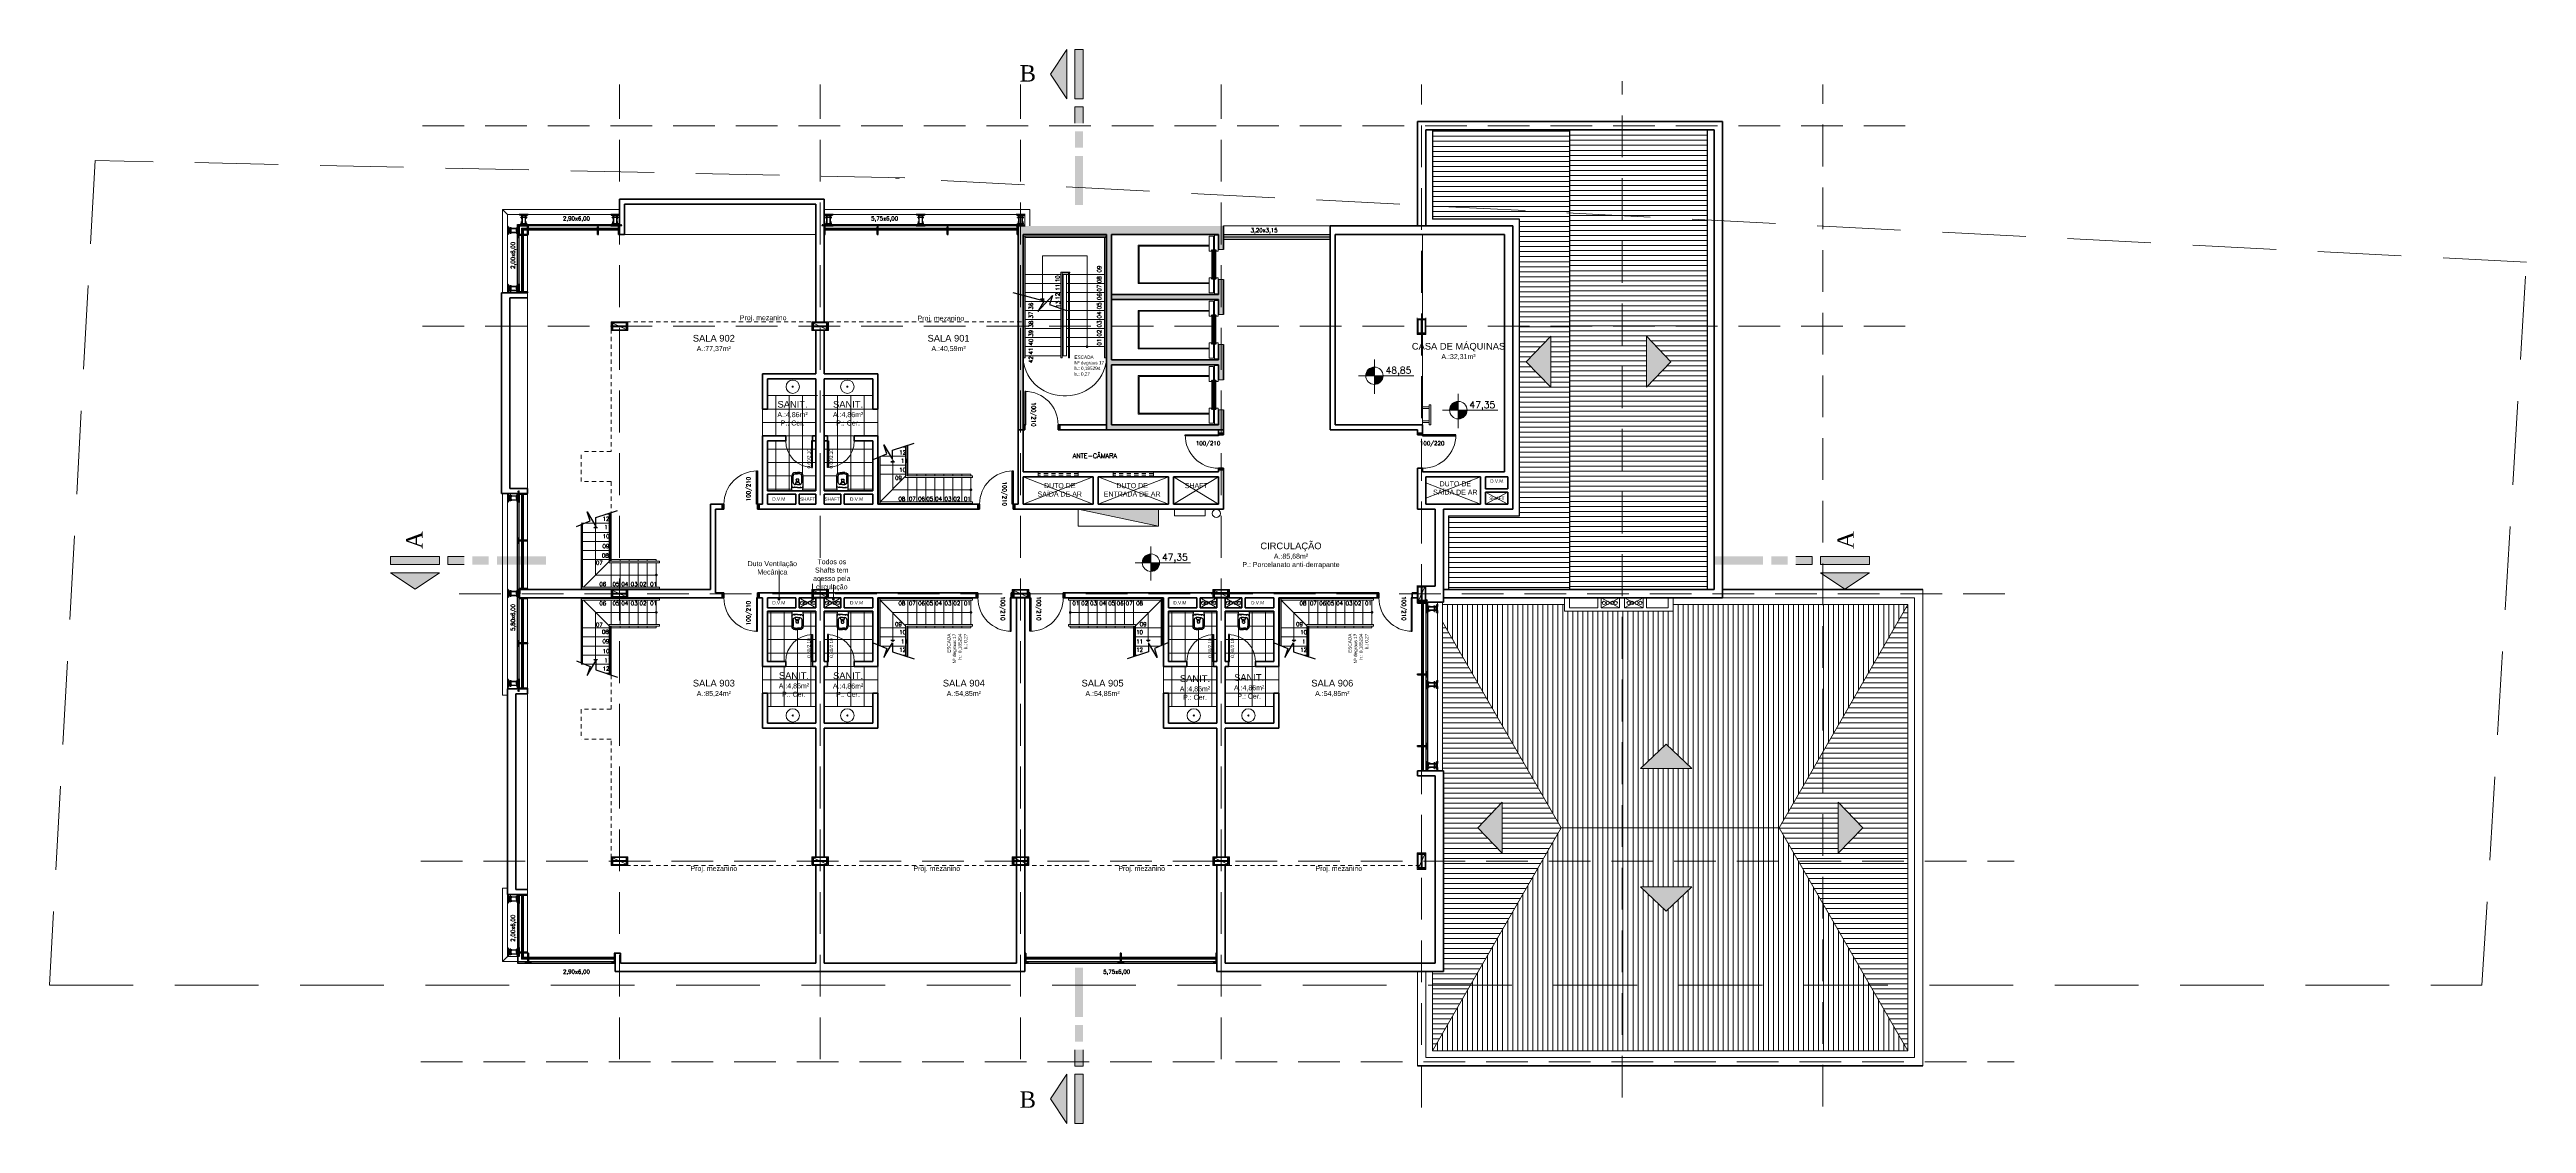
# Model space of a CAD drawing. Header units: millimetres. Extents: x 705 to 840, y 133 to 501.
# Drawn here: x 712.1 to 786.2, y 328 to 360.2 of the extents above; entities that cross this region are included whole.
import ezdxf

# ---------------------------------------------------------------- set-up
doc = ezdxf.new("R2010")
doc.units = ezdxf.units.MM
doc.header["$LTSCALE"] = 10
for name, pattern in [('DASHDOT', [25.4, 12.7, -6.35, 0, -6.35]), ('DASHED2', [0.375, 0.25, -0.125]), ('HIDDEN2', [0.1875, 0.125, -0.0625])]:
    doc.linetypes.add(name, pattern=pattern)
doc.layers.get('0').update_dxf_attribs({"color": 90})
doc.layers.add('ACCESORIO', color=90, linetype='Continuous')
doc.layers.add('VIDRO', color=140, linetype='Continuous')
for name, color, linetype, lineweight in [('CINZA', 252, 'Continuous', 13), ('cinza 03', 252, 'Continuous', 13), ('COTA', 90, 'Continuous', 9), ('DIMS', 90, 'Continuous', 9), ('HACHT', 90, 'Continuous', 9), ('HID', 16, 'Continuous', 20), ('LIFTELE', 16, 'Continuous', 20), ('linha estutura', 252, 'Continuous', 13), ('PAREDES', 50, 'Continuous', 50), ('PAREDES 2', 50, 'Continuous', 50), ('Pilares', 16, 'Continuous', 20), ('pn 02', 16, 'Continuous', 20), ('pn 04', 130, 'Continuous', 40), ('PN-01', 90, 'Continuous', 13), ('PN-03', 180, 'Continuous', 30), ('PN02', 16, 'Continuous', 20), ('recuos', 16, 'Continuous', 20), ('texto', 16, 'Continuous', 20), ('WALLS', 90, 'Continuous', 15)]:
    doc.layers.add(name, color=color, linetype=linetype, lineweight=lineweight)
doc.styles.get("Standard").update_dxf_attribs({"font": 'simplex.shx'})
pattern_1 = [(0, (736.9159, 340.51195), (0, 0.4), []), (90, (736.9159, 340.51195), (-0.4, 2e-17), [])]
pattern_2 = [(0, (748.9159, 340.51195), (0, 0.4), []), (90, (748.9159, 340.51195), (-0.4, 2e-17), [])]
pattern_3 = [(0, (759.06589, 189.11928), (0, 0.15), [])]

# ---------------------------------------------------------------- blocks, each defined once
blk = doc.blocks.new('LIFTPLAN')
at = {"layer": 'LIFTELE', "color": 7, "linetype": 'Continuous'}
for p, q in [((-575, 0), (-575, 2125)), ((-575, 2125), (575, 2125)), ((-550, 0), (-550, 2100)), ((-550, 2100), (550, 2100)), ((550, 0), (550, 2100)), ((575, 0), (575, 2125)), ((-850, 0), (-400, 0)), ((-850, -130), (-850, 0)), ((-400, 0), (-400, -69)), ((400, 0), (850, 0)), ((400, -69), (400, 0)), ((850, 0), (850, -130)), ((-875, -180), (-900, -180)), ((875, -160), (-875, -160)), ((-875, -160), (-875, -269)), ((-875, -269), (-400, -269)), ((850, -130), (-850, -130)), ((-2, -75), (-439, -75)), ((-439, -75), (-439, -100)), ((-439, -100), (-2, -100)), ((-439, -170), (-2, -170)), ((-439, -200), (-439, -170)), ((-2, -200), (-439, -200)), ((-400, -69), (-432, -69)), ((-400, -206), (-432, -206)), ((-400, -269), (-400, -206)), ((-2, -100), (-2, -75)), ((-2, -170), (-2, -200)), ((2, -75), (439, -75)), ((2, -100), (2, -75)), ((439, -100), (2, -100)), ((439, -170), (2, -170)), ((2, -170), (2, -200)), ((2, -200), (439, -200)), ((432, -69), (400, -69)), ((400, -206), (400, -269)), ((432, -206), (400, -206)), ((400, -269), (875, -269)), ((439, -75), (439, -100)), ((439, -200), (439, -170)), ((875, -269), (875, -160)), ((900, -180), (875, -180))]:
    blk.add_line(p, q, dxfattribs=at)
blk = doc.blocks.new('VASO')
at = {"layer": 'PN-03', "color": 0}
for p, q in [((-0.513, -0.061), (-0.513, 0.098)), ((-0.508, 0.103), (-0.363, 0.109)), ((-0.413, -0.061), (-0.413, 0.059)), ((-0.363, 0.109), (-0.063, 0.109)), ((-0.323, -0.061), (-0.323, 0.009)), ((-0.299, 0.004), (-0.299, 0.011)), ((-0.255, -0.024), (-0.299, 0.004)), ((-0.263, 0.069), (-0.063, 0.069)), ((-0.003, 0.009), (-0.003, -0.061)), ((0.037, 0.009), (0.037, -0.061)), ((-0.513, -0.061), (-0.513, -0.219)), ((-0.508, -0.224), (-0.363, -0.231)), ((-0.413, -0.061), (-0.413, -0.181)), ((-0.363, -0.231), (-0.063, -0.231)), ((-0.323, -0.061), (-0.323, -0.131)), ((-0.255, -0.097), (-0.299, -0.125)), ((-0.299, -0.125), (-0.299, -0.132)), ((-0.263, -0.191), (-0.063, -0.191)), ((-0.253, -0.061), (-0.253, -0.031)), ((-0.238, -0.042), (-0.253, -0.041)), ((-0.253, -0.061), (-0.253, -0.09)), ((-0.238, -0.079), (-0.253, -0.08)), ((-0.183, -0.026), (-0.248, -0.026)), ((-0.183, -0.095), (-0.248, -0.095)), ((-0.003, -0.131), (-0.003, -0.061)), ((0.037, -0.131), (0.037, -0.061))]:
    blk.add_line(p, q, dxfattribs=at)
for points in [[(-0.402, 0.03, 0.139889), (-0.404, 0.03, 0.107118), (-0.405, 0.028, 0.079812), (-0.406, 0.026, 0.067459), (-0.406, 0.024, 0.067459), (-0.406, 0.021, 0.079812), (-0.405, 0.019, 0.107118), (-0.404, 0.018, 0.139889), (-0.402, 0.017, 0.139889), (-0.4, 0.018, 0.107118), (-0.399, 0.019, 0.079812), (-0.398, 0.021, 0.067459), (-0.398, 0.024, 0.067459), (-0.398, 0.026, 0.079812), (-0.399, 0.028, 0.107118), (-0.4, 0.03, 0.139889)], [(-0.402, -0.151, -0.139889), (-0.404, -0.151, -0.107118), (-0.405, -0.149, -0.079812), (-0.406, -0.147, -0.067459), (-0.406, -0.145, -0.067459), (-0.406, -0.142, -0.079812), (-0.405, -0.14, -0.107118), (-0.404, -0.139, -0.139889), (-0.402, -0.138, -0.139889), (-0.4, -0.139, -0.107118), (-0.399, -0.14, -0.079812), (-0.398, -0.142, -0.067459), (-0.398, -0.145, -0.067459), (-0.398, -0.147, -0.079812), (-0.399, -0.149, -0.107118), (-0.4, -0.151, -0.139889)]]:
    blk.add_lwpolyline(points, format="xyb", close=True, dxfattribs=at)
for centre, radius, start, end in [((-0.508, 0.098), 0.005, 92.52689, 180), ((-0.363, 0.059), 0.05, 90, 180), ((-0.263, 0.009), 0.06, 90, 180), ((-0.063, 0.009), 0.1, 0, 90), ((-0.063, 0.009), 0.06, 0, 90), ((-0.508, -0.219), 0.005, 180, 267.47311), ((-0.363, -0.181), 0.05, 180, 270), ((-0.263, -0.131), 0.06, 180, 270), ((-0.248, -0.031), 0.005, 90, 180), ((-0.248, -0.09), 0.005, 180, 270), ((-0.239, -0.049), 0.0067, 14.1141, 81.87895), ((-0.239, -0.072), 0.0067, 278.12105, 345.8859), ((-0.284, -0.065), 0.055, 4.68496, 19.1599), ((-0.284, -0.056), 0.055, 340.8401, 355.31504), ((-0.185, 0.009), 0.0347, 272.82366, 292.69005), ((-0.185, -0.13), 0.0347, 67.30995, 87.17634), ((-0.169, -0.028), 0.005, 13.94246, 112.69005), ((-0.169, -0.093), 0.005, 247.30995, 346.05754), ((-0.275, -0.062), 0.116, 0.91585, 18.02033), ((-0.275, -0.059), 0.116, 341.97967, 359.08415), ((-0.063, -0.131), 0.06, 270, 0), ((-0.063, -0.131), 0.1, 270, 0)]:
    blk.add_arc(centre, radius, start, end, dxfattribs=at)
blk = doc.blocks.new('BLO253')
blk.add_lwpolyline([(39.6, 2, -0.4142136), (40.6, 1, 0.4142136), (41.6, 0), (91.5, 0, 0.4142136), (92.5, 1), (92.5, 4, 0.4142136), (91.5, 5), (49.6, 5, -0.4142136), (44.6, 10), (44.6, 89, 0.4142136), (43.6, 90), (41.6, 90, 0.4142136), (40.6, 89), (40.6, 6.5, -0.4142136), (39.1, 5), (-39.1, 5, -0.4142136), (-40.6, 6.5), (-40.6, 89, 0.4142136), (-41.6, 90), (-43.6, 90, 0.4142136), (-44.6, 89), (-44.6, 10, -0.4142136), (-49.6, 5), (-91.5, 5, 0.4142136), (-92.5, 4), (-92.5, 1, 0.4142136), (-91.5, 0), (-41.6, 0, 0.4142136), (-40.6, 1, -0.4142136), (-39.6, 2)], format="xyb", close=True)
blk = doc.blocks.new('CAB-BUL')
for p, q in [((-6, 11), (6, 11)), ((-4, 2), (-4, 9)), ((-4, 1), (-4, 2)), ((4, 2), (4, 9)), ((4, 1), (4, 2))]:
    blk.add_line(p, q)
blk.add_lwpolyline([(-9, 1), (9, 1), (9, 0), (-9, 0)], close=True)
blk.add_lwpolyline([(8, 9, 0.888889), (4, 9, 0.50025), (-4, 9, 0.88987), (-8, 9), (-8, 2), (8, 2)], format="xyb", close=True)
blk = doc.blocks.new('TUERCA')
for p, q in [((-7, -2), (7, -2)), ((7, -10), (-7, -10)), ((-5, -11), (3, -10)), ((-5, -12), (4, -11)), ((-5, -13), (4, -12)), ((-5, -14), (4, -13)), ((-5, -16), (4, -14)), ((-4, -8), (-4, -3)), ((-3, -16), (4, -16)), ((4, -3), (4, -8))]:
    blk.add_line(p, q)
blk.add_lwpolyline([(-9, 0), (9, 0), (9, -2), (-9, -2)], close=True)
blk.add_lwpolyline([(-4, -8, -0.666895), (-9, -8), (-9, -3, -0.666895), (-4, -3, -0.349005), (4, -3, -0.666667), (9, -3), (9, -8, -0.666667), (4, -8, -0.349005)], format="xyb", close=True)
blk.add_lwpolyline([(-4, -10), (-3, -10), (-5, -11), (-3, -11), (-5, -12), (-3, -12), (-5, -13), (-3, -14), (-5, -14), (-3, -15), (-5, -16), (-3, -16), (3, -16), (4, -16), (3, -15), (4, -14), (3, -14), (4, -13), (3, -13), (4, -12), (3, -11), (4, -11), (3, -10), (4, -10)])
blk = doc.blocks.new('fixação madeira')
at = {"layer": 'ACCESORIO'}
for p, q in [((-0.052, -0.063), (-0.05, -0.076)), ((-0.052, -0.251), (-0.05, -0.264)), ((-0.05, -0.063), (-0.048, -0.076)), ((-0.05, -0.251), (-0.048, -0.264)), ((-0.048, -0.063), (-0.047, -0.076)), ((-0.048, -0.251), (-0.047, -0.264)), ((-0.047, -0.063), (-0.045, -0.076)), ((-0.047, -0.251), (-0.045, -0.264)), ((-0.045, -0.063), (-0.043, -0.076)), ((-0.045, -0.251), (-0.043, -0.264)), ((-0.043, -0.063), (-0.041, -0.076)), ((-0.043, -0.251), (-0.041, -0.264)), ((-0.041, -0.063), (-0.039, -0.076)), ((-0.041, -0.251), (-0.039, -0.264)), ((-0.039, -0.063), (-0.038, -0.076)), ((-0.039, -0.251), (-0.038, -0.264)), ((-0.038, -0.063), (-0.036, -0.076)), ((-0.038, -0.251), (-0.036, -0.264)), ((-0.036, -0.063), (-0.034, -0.076)), ((-0.036, -0.251), (-0.034, -0.264)), ((-0.034, -0.063), (-0.032, -0.076)), ((-0.034, -0.251), (-0.032, -0.264)), ((-0.032, -0.063), (-0.03, -0.076)), ((-0.032, -0.251), (-0.03, -0.264)), ((-0.03, -0.063), (-0.029, -0.076)), ((-0.03, -0.251), (-0.029, -0.264)), ((-0.029, -0.063), (-0.027, -0.076)), ((-0.029, -0.251), (-0.027, -0.264)), ((-0.027, -0.063), (-0.025, -0.076)), ((-0.027, -0.251), (-0.025, -0.264)), ((-0.025, -0.063), (-0.023, -0.076)), ((-0.025, -0.251), (-0.023, -0.264)), ((-0.023, -0.063), (-0.021, -0.076)), ((-0.023, -0.251), (-0.021, -0.264)), ((-0.021, -0.063), (-0.02, -0.076)), ((-0.021, -0.251), (-0.02, -0.264)), ((-0.02, -0.063), (-0.018, -0.076)), ((-0.02, -0.251), (-0.018, -0.264)), ((-0.018, -0.063), (-0.016, -0.076)), ((-0.018, -0.251), (-0.016, -0.264)), ((-0.016, -0.063), (-0.014, -0.076)), ((-0.016, -0.251), (-0.014, -0.264)), ((-0.014, -0.063), (-0.012, -0.076)), ((-0.014, -0.251), (-0.012, -0.264)), ((-0.012, -0.076), (-0.012, -0.063)), ((-0.012, -0.264), (-0.012, -0.251))]:
    blk.add_line(p, q, dxfattribs=at)
for points in [[(-0.06, -0.034), (0.057, -0.034), (0.057, -0.308), (-0.06, -0.308)], [(-0.052, -0.042), (0.049, -0.042), (0.049, -0.3), (-0.052, -0.3)]]:
    blk.add_lwpolyline(points, close=True, dxfattribs=at)
for points in [[(0.049, -0.063), (-0.014, -0.063), (-0.015, -0.066), (-0.016, -0.063), (-0.017, -0.066), (-0.018, -0.063), (-0.018, -0.066), (-0.02, -0.063), (-0.02, -0.066), (-0.021, -0.063), (-0.022, -0.066), (-0.023, -0.063), (-0.024, -0.066), (-0.025, -0.063), (-0.026, -0.066), (-0.027, -0.063), (-0.027, -0.066), (-0.029, -0.063), (-0.029, -0.066), (-0.03, -0.063), (-0.031, -0.066), (-0.032, -0.063), (-0.033, -0.066), (-0.034, -0.063), (-0.035, -0.066), (-0.036, -0.063), (-0.036, -0.066), (-0.038, -0.063), (-0.038, -0.066), (-0.039, -0.063), (-0.04, -0.066), (-0.041, -0.063), (-0.042, -0.066), (-0.043, -0.063), (-0.044, -0.066), (-0.045, -0.063), (-0.045, -0.066), (-0.047, -0.063), (-0.047, -0.066), (-0.048, -0.063), (-0.049, -0.066), (-0.05, -0.063), (-0.051, -0.066), (-0.052, -0.063)], [(-0.052, -0.076), (-0.051, -0.074), (-0.05, -0.076), (-0.05, -0.074), (-0.048, -0.076), (-0.048, -0.074), (-0.047, -0.076), (-0.046, -0.074), (-0.045, -0.076), (-0.044, -0.074), (-0.043, -0.076), (-0.042, -0.074), (-0.041, -0.076), (-0.041, -0.074), (-0.039, -0.076), (-0.039, -0.074), (-0.038, -0.076), (-0.037, -0.074), (-0.036, -0.076), (-0.035, -0.074), (-0.034, -0.076), (-0.033, -0.074), (-0.032, -0.076), (-0.032, -0.074), (-0.03, -0.076), (-0.03, -0.074), (-0.029, -0.076), (-0.028, -0.074), (-0.027, -0.076), (-0.026, -0.074), (-0.025, -0.076), (-0.024, -0.074), (-0.023, -0.076), (-0.023, -0.074), (-0.021, -0.076), (-0.021, -0.074), (-0.02, -0.076), (-0.019, -0.074), (-0.018, -0.076), (-0.017, -0.074), (-0.016, -0.076), (-0.015, -0.074), (-0.014, -0.076), (-0.014, -0.074), (-0.012, -0.076), (0.049, -0.076)], [(0.049, -0.251), (-0.014, -0.251), (-0.015, -0.253), (-0.016, -0.251), (-0.017, -0.253), (-0.018, -0.251), (-0.018, -0.253), (-0.02, -0.251), (-0.02, -0.253), (-0.021, -0.251), (-0.022, -0.253), (-0.023, -0.251), (-0.024, -0.253), (-0.025, -0.251), (-0.026, -0.253), (-0.027, -0.251), (-0.027, -0.253), (-0.029, -0.251), (-0.029, -0.253), (-0.03, -0.251), (-0.031, -0.253), (-0.032, -0.251), (-0.033, -0.253), (-0.034, -0.251), (-0.035, -0.253), (-0.036, -0.251), (-0.036, -0.253), (-0.038, -0.251), (-0.038, -0.253), (-0.039, -0.251), (-0.04, -0.253), (-0.041, -0.251), (-0.042, -0.253), (-0.043, -0.251), (-0.044, -0.253), (-0.045, -0.251), (-0.045, -0.253), (-0.047, -0.251), (-0.047, -0.253), (-0.048, -0.251), (-0.049, -0.253), (-0.05, -0.251), (-0.051, -0.253), (-0.052, -0.251)], [(-0.052, -0.264), (-0.051, -0.262), (-0.05, -0.264), (-0.05, -0.262), (-0.048, -0.264), (-0.048, -0.262), (-0.047, -0.264), (-0.046, -0.262), (-0.045, -0.264), (-0.044, -0.262), (-0.043, -0.264), (-0.042, -0.262), (-0.041, -0.264), (-0.041, -0.262), (-0.039, -0.264), (-0.039, -0.262), (-0.038, -0.264), (-0.037, -0.262), (-0.036, -0.264), (-0.035, -0.262), (-0.034, -0.264), (-0.033, -0.262), (-0.032, -0.264), (-0.032, -0.262), (-0.03, -0.264), (-0.03, -0.262), (-0.029, -0.264), (-0.028, -0.262), (-0.027, -0.264), (-0.026, -0.262), (-0.025, -0.264), (-0.024, -0.262), (-0.023, -0.264), (-0.023, -0.262), (-0.021, -0.264), (-0.021, -0.262), (-0.02, -0.264), (-0.019, -0.262), (-0.018, -0.264), (-0.017, -0.262), (-0.016, -0.264), (-0.015, -0.262), (-0.014, -0.264), (-0.014, -0.262), (-0.012, -0.264), (0.049, -0.264)]]:
    blk.add_lwpolyline(points, dxfattribs=at)
at = {"layer": 'ACCESORIO', "xscale": 0.001440000000002328, "yscale": 0.001440000000002328, "zscale": 0.00144, "rotation": 180}
blk.add_blockref('BLO253', (-0.001, 0.001), dxfattribs=at)
at = {"layer": 'ACCESORIO', "xscale": -0.001440000000002328, "yscale": 0.001440000000002328, "zscale": 0.00144}
blk.add_blockref('BLO253', (-0.001, -0.345), dxfattribs=at)
at = {"layer": 'ACCESORIO', "linetype": 'Continuous', "xscale": 0.001440000000002328, "yscale": 0.001440000000002328, "zscale": 0.00144}
for name, p, rotation in [('CAB-BUL', (-0.105, -0.006), 180), ('TUERCA', (-0.066, -0.07), 270), ('CAB-BUL', (0.063, -0.07), 270), ('CAB-BUL', (0.063, -0.258), 270), ('CAB-BUL', (0.1, -0.006), 180)]:
    blk.add_blockref(name, p, dxfattribs=dict(at, rotation=rotation))
at = {"layer": 'ACCESORIO', "linetype": 'Continuous', "xscale": -0.001440000000002328, "yscale": 0.001440000000002328, "zscale": 0.00144}
for p in [(-0.105, -0.338), (0.1, -0.338)]:
    blk.add_blockref('CAB-BUL', p, dxfattribs=at)
at = {"layer": 'ACCESORIO', "color": 252, "linetype": 'Continuous', "xscale": 0.001440000000002328, "yscale": 0.001440000000002328, "zscale": 0.00144, "rotation": 270}
blk.add_blockref('TUERCA', (-0.066, -0.258), dxfattribs=at)
blk = doc.blocks.new('SPIDER')
at = {"layer": 'HACHT'}
blk.add_line((-0.289, -0.009), (-0.289, 0.009), dxfattribs=at)
at = {"layer": 'PN-01'}
for p, q in [((-0.264, 0.063), (-0.304, 0.063)), ((-0.293, 0.067), (-0.299, 0.07)), ((-0.294, 0.066), (-0.299, 0.069)), ((-0.264, 0.064), (-0.299, 0.064)), ((-0.264, 0.062), (-0.299, 0.062)), ((-0.294, 0.06), (-0.299, 0.058)), ((-0.293, 0.059), (-0.299, 0.056)), ((-0.264, 0.064), (-0.298, 0.064)), ((-0.289, 0.066), (-0.294, 0.066)), ((-0.289, 0.06), (-0.294, 0.06)), ((-0.289, 0.067), (-0.293, 0.067)), ((-0.289, 0.059), (-0.293, 0.059)), ((-0.283, 0.079), (-0.289, 0.079)), ((-0.283, 0.048), (-0.289, 0.048)), ((-0.228, 0.009), (-0.289, 0.009)), ((-0.279, 0.072), (-0.283, 0.079)), ((-0.279, 0.055), (-0.283, 0.048)), ((-0.27, 0.072), (-0.279, 0.072)), ((-0.27, 0.055), (-0.279, 0.055)), ((-0.264, 0.089), (-0.27, 0.089)), ((-0.27, 0.089), (-0.27, 0.009)), ((-0.264, 0.078), (-0.27, 0.078)), ((-0.264, 0.048), (-0.27, 0.048)), ((-0.264, 0.034), (-0.27, 0.034)), ((-0.264, 0.089), (-0.264, 0.009)), ((-0.258, 0.072), (-0.264, 0.076)), ((-0.258, 0.055), (-0.264, 0.051)), ((-0.262, 0.074), (-0.262, 0.052)), ((-0.261, 0.074), (-0.261, 0.053)), ((-0.26, 0.073), (-0.26, 0.053)), ((-0.258, 0.089), (-0.252, 0.089)), ((-0.258, 0.089), (-0.258, 0.08)), ((-0.258, 0.08), (-0.258, 0.047)), ((-0.258, 0.047), (-0.258, 0.009)), ((-0.258, 0.034), (-0.252, 0.034)), ((-0.252, 0.089), (-0.252, 0.009)), ((-0.264, -0.063), (-0.304, -0.063)), ((-0.293, -0.059), (-0.299, -0.056)), ((-0.294, -0.06), (-0.299, -0.058)), ((-0.264, -0.062), (-0.299, -0.062)), ((-0.264, -0.064), (-0.299, -0.064)), ((-0.294, -0.066), (-0.299, -0.069)), ((-0.293, -0.067), (-0.299, -0.07)), ((-0.264, -0.064), (-0.298, -0.064)), ((-0.289, -0.06), (-0.294, -0.06)), ((-0.289, -0.066), (-0.294, -0.066)), ((-0.289, -0.059), (-0.293, -0.059)), ((-0.289, -0.067), (-0.293, -0.067)), ((-0.228, -0.009), (-0.289, -0.009)), ((-0.283, -0.048), (-0.289, -0.048)), ((-0.283, -0.079), (-0.289, -0.079)), ((-0.279, -0.055), (-0.283, -0.048)), ((-0.279, -0.072), (-0.283, -0.079)), ((-0.27, -0.055), (-0.279, -0.055)), ((-0.27, -0.072), (-0.279, -0.072)), ((-0.27, -0.089), (-0.27, -0.009)), ((-0.264, -0.034), (-0.27, -0.034)), ((-0.264, -0.048), (-0.27, -0.048)), ((-0.264, -0.078), (-0.27, -0.078)), ((-0.264, -0.089), (-0.27, -0.089)), ((-0.264, -0.089), (-0.264, -0.009)), ((-0.258, -0.055), (-0.264, -0.051)), ((-0.258, -0.072), (-0.264, -0.076)), ((-0.262, -0.074), (-0.262, -0.052)), ((-0.261, -0.074), (-0.261, -0.053)), ((-0.26, -0.073), (-0.26, -0.053)), ((-0.258, -0.047), (-0.258, -0.009)), ((-0.258, -0.034), (-0.252, -0.034)), ((-0.258, -0.08), (-0.258, -0.047)), ((-0.258, -0.089), (-0.258, -0.08)), ((-0.258, -0.089), (-0.252, -0.089)), ((-0.252, -0.089), (-0.252, -0.009))]:
    blk.add_line(p, q, dxfattribs=at)
at = {"layer": 'PN-03'}
for p, q in [((-0.228, -0.015), (-0.228, 0.015)), ((0, 0.015), (-0.228, 0.015)), ((0, -0.015), (0, 0.015)), ((0, -0.015), (-0.228, -0.015))]:
    blk.add_line(p, q, dxfattribs=at)

msp = doc.modelspace()

# ---------------------------------------------------------------- hatches: boundary and pattern name
at = {"layer": 'cinza 03'}
h = msp.add_hatch(dxfattribs=at)
h.set_pattern_fill('_USER', color=256, scale=0.15, style=0, pattern_type=0)
h.set_pattern_definition(pattern_3)
h.paths.add_polyline_path([(757.628, 357.762), (753.516, 357.762), (753.516, 355.489), (757.628, 355.277)])
h.paths.add_polyline_path([(757.628, 355.277), (753.516, 355.489), (753.516, 355.087), (756.116, 355.087), (756.116, 351.887), (757.628, 351.887)])
h.paths.add_polyline_path([(757.628, 351.887), (756.116, 351.887), (756.116, 346.212), (753.998, 346.212), (753.998, 344.012), (757.628, 344.012)])
h.paths.add_polyline_path([(757.055, 350.064), (756.32, 350.828), (757.055, 351.591)], flags=16)
h = msp.add_hatch(dxfattribs=at)
h.set_pattern_fill('_USER', color=256, scale=0.15, style=0, pattern_type=0)
h.set_pattern_definition([(0, (0, 0), (0, 0.15), [])])
h.paths.add_polyline_path([(761.741, 351.887), (759.191, 351.887), (759.191, 344.012), (761.741, 344.012)])
h.paths.add_polyline_path([(759.915, 350.064), (759.915, 351.591), (760.649, 350.828)], flags=16)
h.paths.add_polyline_path([(759.191, 351.887), (757.628, 351.887), (757.628, 344.012), (759.191, 344.012)])
h.paths.add_polyline_path([(759.191, 355.196), (757.628, 355.277), (757.628, 351.887), (759.191, 351.887)])
h.paths.add_polyline_path([(759.191, 351.887), (761.741, 351.887), (761.741, 355.065), (759.191, 355.196)])
h.paths.add_polyline_path([(761.741, 355.065), (761.741, 357.762), (759.191, 357.762), (759.191, 355.196)])
h.paths.add_polyline_path([(759.191, 357.762), (757.628, 357.762), (757.628, 355.277), (759.191, 355.196)])
h = msp.add_hatch(color=256, dxfattribs=at)
h.paths.add_polyline_path([(747.191, 354.887), (741.191, 354.887), (741.191, 352.834), (741.266, 352.814), (741.266, 353.128), (741.266, 354.637), (743.766, 354.637), (743.766, 349.718), (743.916, 349.718), (743.916, 350.737), (747.116, 350.737), (747.116, 350.287), (747.191, 350.287), (747.191, 351.337), (747.116, 351.337), (747.116, 350.887), (743.916, 350.887), (743.916, 354.637), (747.116, 354.637), (747.116, 354.187), (747.191, 354.187)])
h.paths.add_polyline_path([(747.266, 354.887), (747.191, 354.887), (747.191, 354.187), (747.266, 354.187)])
h.paths.add_polyline_path([(747.191, 353.287), (747.116, 353.287), (747.116, 352.837), (743.916, 352.837), (743.916, 352.687), (747.116, 352.687), (747.116, 352.237), (747.191, 352.237)], flags=17)
h.paths.add_polyline_path([(747.266, 353.287), (747.191, 353.287), (747.191, 352.237), (747.266, 352.237)])
h.paths.add_polyline_path([(747.266, 351.337), (747.191, 351.337), (747.191, 350.287), (747.266, 350.287)])
h.paths.add_polyline_path([(747.266, 349.387), (747.191, 349.387), (747.191, 348.787), (747.266, 348.787)])
h.paths.add_polyline_path([(747.191, 349.387), (747.116, 349.387), (747.116, 348.937), (743.916, 348.937), (743.916, 349.718), (743.766, 349.718), (743.766, 348.787), (747.191, 348.787)])
h.paths.add_polyline_path([(741.191, 352.834), (741.116, 352.854), (741.116, 352.017), (741.191, 352.017)])
h.paths.add_polyline_path([(741.266, 352.814), (741.191, 352.834), (741.191, 352.017), (741.266, 352.017)])
h.paths.add_polyline_path([(741.191, 352.017), (741.116, 352.017), (741.116, 348.787), (741.191, 348.787)])
h.paths.add_polyline_path([(741.266, 352.017), (741.191, 352.017), (741.191, 348.787), (741.266, 348.787), (741.266, 348.937)])
h.paths.add_polyline_path([(741.191, 354.887), (741.116, 354.887), (741.116, 352.854), (741.191, 352.834)])
for points in [[(756.32, 350.828), (757.055, 350.064), (757.055, 351.591)], [(760.649, 350.828), (759.915, 350.064), (759.915, 351.591)], [(742.916, 346.412), (745.316, 345.912), (745.316, 346.412)], [(760.509, 339.387), (759.745, 338.653), (761.272, 338.653)], [(754.868, 336.887), (755.603, 336.124), (755.603, 337.65)], [(766.388, 336.887), (765.654, 336.124), (765.654, 337.65)], [(760.509, 334.387), (759.745, 335.121), (761.272, 335.121)]]:
    msp.add_hatch(color=256, dxfattribs=at).paths.add_polyline_path(points)
h = msp.add_hatch(color=256, dxfattribs=at)
h.paths.add_polyline_path([(751.779, 350.669, 0.414214), (751.517, 350.407), (751.779, 350.407)])
h.paths.add_polyline_path([(751.779, 350.146, 0.414214), (752.04, 350.407), (751.779, 350.407)])
h = msp.add_hatch(dxfattribs=at)
h.set_pattern_fill('_USER', color=256, scale=0.4, style=0, double=1, pattern_type=0)
h.set_pattern_definition([(0, (733.4659, 348.61195), (0, 0.4), []), (90, (733.4659, 348.61195), (-0.4, 2e-17), [])])
h.paths.add_polyline_path([(735.066, 349.812), (733.616, 349.812), (733.616, 349.412), (733.466, 349.412), (733.466, 348.612), (734.166, 348.612), (734.166, 348.462, 0.40327), (734.936, 347.663), (734.936, 348.462), (734.966, 348.462), (734.966, 348.612), (735.066, 348.612)])
h.paths.add_polyline_path([(735.066, 348.462), (734.966, 348.462), (734.966, 347.662), (734.936, 347.662), (734.936, 347.663, -0.40327), (734.166, 348.462), (733.616, 348.462), (733.616, 346.962), (734.353, 346.962), (734.346, 347.108, -0.022055), (734.346, 347.112), (734.346, 347.412, -0.414214), (734.446, 347.512), (734.516, 347.512), (734.586, 347.512, -0.414214), (734.686, 347.412), (734.686, 347.112, -0.022055), (734.686, 347.108), (734.679, 346.962), (735.066, 346.962)])
h.paths.add_polyline_path([(733.866, 349.702), (734.872, 349.702), (734.872, 348.777), (733.866, 348.777)], flags=24)
h.paths.add_polyline_path([(734.781, 347.608), (734.781, 348.228), (734.934, 348.228), (734.934, 347.608)], flags=24)
h = msp.add_hatch(dxfattribs=at)
h.set_pattern_fill('_USER', color=256, scale=0.4, style=0, double=1, pattern_type=0)
h.set_pattern_definition([(0, (736.9159, 348.61195), (0, 0.4), []), (90, (736.9159, 348.61195), (-0.4, 2e-17), [])])
h.paths.add_polyline_path([(736.916, 349.412), (736.766, 349.412), (736.766, 349.812), (735.316, 349.812), (735.316, 348.612), (735.416, 348.612), (735.416, 348.462), (735.446, 348.462), (735.446, 347.663, 0.40327), (736.216, 348.462), (736.216, 348.612), (736.916, 348.612)])
h.paths.add_polyline_path([(736.766, 348.462), (736.216, 348.462, -0.40327), (735.446, 347.663), (735.446, 347.662), (735.416, 347.662), (735.416, 348.462), (735.316, 348.462), (735.316, 346.962), (735.703, 346.962), (735.696, 347.108, -0.022055), (735.696, 347.112), (735.696, 347.412, -0.414214), (735.796, 347.512), (735.866, 347.512), (735.936, 347.512, -0.414214), (736.036, 347.412), (736.036, 347.112, -0.022055), (736.036, 347.108), (736.029, 346.962), (736.766, 346.962)])
h.paths.add_polyline_path([(735.528, 349.702), (736.533, 349.702), (736.533, 348.777), (735.528, 348.777)], flags=24)
h.paths.add_polyline_path([(735.447, 347.608), (735.447, 348.228), (735.601, 348.228), (735.601, 347.608)], flags=24)
h = msp.add_hatch(color=256, dxfattribs=at)
h.paths.add_polyline_path([(754.289, 349.639, 0.414214), (754.028, 349.378), (754.289, 349.378)])
h.paths.add_polyline_path([(754.289, 349.116, 0.414214), (754.551, 349.378), (754.289, 349.378)])
h = msp.add_hatch(color=256, dxfattribs=at)
h.paths.add_polyline_path([(745.092, 345.076, 0.414214), (744.83, 344.814), (745.092, 344.814)])
h.paths.add_polyline_path([(745.092, 344.553, 0.414214), (745.353, 344.814), (745.092, 344.814)])
h = msp.add_hatch(dxfattribs=at)
h.set_pattern_fill('_USER', color=256, scale=0.4, style=0, double=1, pattern_type=0)
h.set_pattern_definition(pattern_1)
h.paths.add_polyline_path([(733.466, 341.712), (733.466, 340.912), (733.616, 340.912), (733.616, 340.512), (735.066, 340.512), (735.066, 341.712), (734.966, 341.712), (734.966, 341.862), (734.936, 341.862), (734.936, 342.661, 0.40327), (734.166, 341.862), (734.166, 341.712)])
h.paths.add_polyline_path([(733.616, 341.862), (734.166, 341.862, -0.40327), (734.936, 342.661), (734.936, 342.662), (734.966, 342.662), (734.966, 341.862), (735.066, 341.862), (735.066, 343.362), (734.674, 343.362, -0.401354), (734.679, 343.357), (734.686, 343.216, -0.022055), (734.686, 343.212), (734.686, 342.912, -0.414214), (734.586, 342.812), (734.516, 342.812), (734.446, 342.812, -0.414214), (734.346, 342.912), (734.346, 343.212, -0.022055), (734.346, 343.216), (734.352, 343.357, -0.401354), (734.357, 343.362), (733.616, 343.362)])
h.paths.add_polyline_path([(733.907, 341.588), (734.913, 341.588), (734.913, 340.663), (733.907, 340.663)], flags=24)
h.paths.add_polyline_path([(734.781, 341.957), (734.781, 342.578), (734.952, 342.578), (734.952, 341.957)], flags=25)
h = msp.add_hatch(dxfattribs=at)
h.set_pattern_fill('_USER', color=256, scale=0.4, style=0, double=1, pattern_type=0)
h.set_pattern_definition(pattern_1)
h.paths.add_polyline_path([(736.766, 343.362), (736.029, 343.362), (736.036, 343.216, -0.022055), (736.036, 343.212), (736.036, 342.912, -0.414214), (735.936, 342.812), (735.866, 342.812), (735.796, 342.812, -0.414214), (735.696, 342.912), (735.696, 343.212, -0.022055), (735.696, 343.216), (735.703, 343.362), (735.316, 343.362), (735.316, 341.862), (735.416, 341.862), (735.416, 342.662), (735.446, 342.662), (735.446, 342.661, -0.40327), (736.216, 341.862), (736.766, 341.862)])
h.paths.add_polyline_path([(735.446, 342.661), (735.446, 341.862), (735.416, 341.862), (735.416, 341.712), (735.316, 341.712), (735.316, 340.512), (736.766, 340.512), (736.766, 340.912), (736.916, 340.912), (736.916, 341.712), (736.216, 341.712), (736.216, 341.862, 0.40327)])
h.paths.add_polyline_path([(735.528, 341.361), (736.533, 341.361), (736.533, 340.694), (735.528, 340.694)], flags=24)
h.paths.add_polyline_path([(735.456, 341.957), (735.456, 342.578), (735.628, 342.578), (735.628, 341.957)], flags=25)
h = msp.add_hatch(dxfattribs=at)
h.set_pattern_fill('_USER', color=256, scale=0.4, style=0, double=1, pattern_type=0)
h.set_pattern_definition(pattern_2)
h.paths.add_polyline_path([(747.066, 341.712), (746.966, 341.712), (746.966, 341.862), (746.936, 341.862), (746.936, 342.661, 0.40327), (746.166, 341.862), (746.166, 341.712), (745.466, 341.712), (745.466, 340.912), (745.616, 340.912), (745.616, 340.512), (747.066, 340.512)])
h.paths.add_polyline_path([(747.066, 343.362), (746.679, 343.362), (746.686, 343.216, -0.022055), (746.686, 343.212), (746.686, 342.912, -0.414214), (746.586, 342.812), (746.516, 342.812), (746.446, 342.812, -0.414214), (746.346, 342.912), (746.346, 343.212, -0.022055), (746.346, 343.216), (746.353, 343.362), (745.616, 343.362), (745.616, 341.862), (746.166, 341.862, -0.40327), (746.936, 342.661), (746.936, 342.662), (746.966, 342.662), (746.966, 341.862), (747.066, 341.862)])
h.paths.add_polyline_path([(745.907, 341.361), (746.913, 341.361), (746.913, 340.694), (745.907, 340.694)], flags=24)
h.paths.add_polyline_path([(746.781, 341.957), (746.781, 342.578), (746.952, 342.578), (746.952, 341.957)], flags=25)
h = msp.add_hatch(dxfattribs=at)
h.set_pattern_fill('_USER', color=256, scale=0.4, style=0, double=1, pattern_type=0)
h.set_pattern_definition(pattern_2)
h.paths.add_polyline_path([(748.766, 343.362), (748.029, 343.362), (748.036, 343.216, -0.022055), (748.036, 343.212), (748.036, 342.912, -0.414214), (747.936, 342.812), (747.866, 342.812), (747.796, 342.812, -0.414214), (747.696, 342.912), (747.696, 343.212, -0.022055), (747.696, 343.216), (747.703, 343.362), (747.316, 343.362), (747.316, 341.862), (747.416, 341.862), (747.416, 342.662), (747.446, 342.662), (747.446, 342.661, -0.40327), (748.216, 341.862), (748.766, 341.862)])
h.paths.add_polyline_path([(747.446, 342.661), (747.446, 341.862), (747.416, 341.862), (747.416, 341.712), (747.316, 341.712), (747.316, 340.512), (748.766, 340.512), (748.766, 340.912), (748.916, 340.912), (748.916, 341.712), (748.216, 341.712), (748.216, 341.862, 0.40327)])
h.paths.add_polyline_path([(747.528, 341.361), (748.533, 341.361), (748.533, 340.694), (747.528, 340.694)], flags=24)
h.paths.add_polyline_path([(747.456, 341.957), (747.456, 342.578), (747.628, 342.578), (747.628, 341.957)], flags=25)
h = msp.add_hatch(dxfattribs=at)
h.set_pattern_fill('_USER', color=256, scale=0.15, style=0, pattern_type=0)
h.set_pattern_definition(pattern_3)
h.paths.add_polyline_path([(753.816, 343.042), (753.816, 338.587), (753.848, 338.587), (753.848, 335.887), (756.792, 335.887), (757.37, 336.887)])
h.paths.add_polyline_path([(755.603, 337.65), (755.603, 336.124), (754.868, 336.887)], flags=16)
h.paths.add_polyline_path([(756.792, 335.887), (753.848, 335.887), (753.848, 332.587), (753.516, 332.587), (753.516, 332.175), (754.649, 332.175)])
h.paths.add_polyline_path([(754.649, 332.175), (753.516, 332.175), (753.516, 330.212)])
h.paths.add_polyline_path([(767.741, 343.562), (765.191, 339.145), (765.191, 335.887), (767.741, 335.887)])
h.paths.add_polyline_path([(765.654, 337.65), (766.388, 336.887), (765.654, 336.124)], flags=16)
h.paths.add_polyline_path([(767.741, 335.887), (765.191, 335.887), (765.191, 334.629), (766.607, 332.175), (767.741, 332.175)])
h.paths.add_polyline_path([(767.741, 332.175), (766.607, 332.175), (767.741, 330.212)])
h.paths.add_polyline_path([(765.191, 335.887), (764.464, 335.887), (765.191, 334.629)])
h.paths.add_polyline_path([(765.191, 339.145), (763.887, 336.887), (764.464, 335.887), (765.191, 335.887)])
h = msp.add_hatch(dxfattribs=at)
h.set_pattern_fill('_USER', color=256, scale=0.15, angle=90, style=0, pattern_type=0)
h.set_pattern_definition([(90, (759.06589, 189.11928), (-0.15, 9e-18), [])])
h.paths.add_polyline_path([(765.191, 343.562), (760.716, 343.562), (760.716, 343.362), (759.191, 343.362), (759.191, 336.887), (763.887, 336.887), (765.191, 339.145)])
h.paths.add_polyline_path([(761.272, 338.653), (759.745, 338.653), (760.509, 339.387)], flags=16)
h.paths.add_polyline_path([(767.741, 343.562), (765.191, 343.562), (765.191, 339.145)])
h.paths.add_polyline_path([(759.191, 343.362), (759.116, 343.362), (757.466, 343.362), (757.466, 343.562), (753.816, 343.562), (753.816, 343.042), (757.37, 336.887), (759.191, 336.887)])
h.paths.add_polyline_path([(759.191, 336.887), (757.37, 336.887), (756.792, 335.887), (759.191, 335.887)])
h.paths.add_polyline_path([(763.887, 336.887), (759.191, 336.887), (759.191, 335.887), (764.464, 335.887)])
h.paths.add_polyline_path([(765.191, 334.629), (764.464, 335.887), (759.191, 335.887), (759.191, 332.175), (765.191, 332.175)])
h.paths.add_polyline_path([(761.272, 335.121), (760.509, 334.387), (759.745, 335.121)], flags=16)
h.paths.add_polyline_path([(765.191, 334.629), (765.191, 332.175), (766.607, 332.175)])
h.paths.add_polyline_path([(766.607, 332.175), (765.191, 332.175), (765.191, 330.212), (767.741, 330.212)])
h.paths.add_polyline_path([(765.191, 332.175), (759.191, 332.175), (759.191, 330.212), (765.191, 330.212)])
h.paths.add_polyline_path([(759.191, 332.175), (754.649, 332.175), (753.516, 330.212), (759.191, 330.212)])
h.paths.add_polyline_path([(759.191, 335.887), (756.792, 335.887), (754.649, 332.175), (759.191, 332.175)])
at = {"layer": 'Pilares'}
for points in [[(753.086, 351.662), (753.296, 351.662), (753.296, 351.692), (753.206, 351.692), (753.206, 352.082), (753.296, 352.082), (753.296, 352.112), (753.086, 352.112), (753.086, 352.082), (753.176, 352.082), (753.176, 351.692), (753.086, 351.692)], [(728.966, 351.992), (728.966, 351.782), (728.996, 351.782), (728.996, 351.872), (729.386, 351.872), (729.386, 351.782), (729.416, 351.782), (729.416, 351.992), (729.386, 351.992), (729.386, 351.902), (728.996, 351.902), (728.996, 351.992)], [(734.966, 351.992), (734.966, 351.782), (734.996, 351.782), (734.996, 351.872), (735.386, 351.872), (735.386, 351.782), (735.416, 351.782), (735.416, 351.992), (735.386, 351.992), (735.386, 351.902), (734.996, 351.902), (734.996, 351.992)], [(728.966, 343.992), (728.966, 343.782), (728.996, 343.782), (728.996, 343.872), (729.386, 343.872), (729.386, 343.782), (729.416, 343.782), (729.416, 343.992), (729.386, 343.992), (729.386, 343.902), (728.996, 343.902), (728.996, 343.992)], [(734.966, 343.992), (734.966, 343.782), (734.996, 343.782), (734.996, 343.872), (735.386, 343.872), (735.386, 343.782), (735.416, 343.782), (735.416, 343.992), (735.386, 343.992), (735.386, 343.902), (734.996, 343.902), (734.996, 343.992)], [(740.966, 343.992), (740.966, 343.782), (740.996, 343.782), (740.996, 343.872), (741.386, 343.872), (741.386, 343.782), (741.416, 343.782), (741.416, 343.992), (741.386, 343.992), (741.386, 343.902), (740.996, 343.902), (740.996, 343.992)], [(746.966, 343.992), (746.966, 343.782), (746.996, 343.782), (746.996, 343.872), (747.386, 343.872), (747.386, 343.782), (747.416, 343.782), (747.416, 343.992), (747.386, 343.992), (747.386, 343.902), (746.996, 343.902), (746.996, 343.992)], [(753.086, 343.662), (753.296, 343.662), (753.296, 343.692), (753.206, 343.692), (753.206, 344.082), (753.296, 344.082), (753.296, 344.112), (753.086, 344.112), (753.086, 344.082), (753.176, 344.082), (753.176, 343.692), (753.086, 343.692)], [(728.966, 335.992), (728.966, 335.782), (728.996, 335.782), (728.996, 335.872), (729.386, 335.872), (729.386, 335.782), (729.416, 335.782), (729.416, 335.992), (729.386, 335.992), (729.386, 335.902), (728.996, 335.902), (728.996, 335.992)], [(734.966, 335.992), (734.966, 335.782), (734.996, 335.782), (734.996, 335.872), (735.386, 335.872), (735.386, 335.782), (735.416, 335.782), (735.416, 335.992), (735.386, 335.992), (735.386, 335.902), (734.996, 335.902), (734.996, 335.992)], [(740.966, 335.992), (740.966, 335.782), (740.996, 335.782), (740.996, 335.872), (741.386, 335.872), (741.386, 335.782), (741.416, 335.782), (741.416, 335.992), (741.386, 335.992), (741.386, 335.902), (740.996, 335.902), (740.996, 335.992)], [(746.966, 335.992), (746.966, 335.782), (746.996, 335.782), (746.996, 335.872), (747.386, 335.872), (747.386, 335.782), (747.416, 335.782), (747.416, 335.992), (747.386, 335.992), (747.386, 335.902), (746.996, 335.902), (746.996, 335.992)], [(753.086, 335.662), (753.296, 335.662), (753.296, 335.692), (753.206, 335.692), (753.206, 336.082), (753.296, 336.082), (753.296, 336.112), (753.086, 336.112), (753.086, 336.082), (753.176, 336.082), (753.176, 335.692), (753.086, 335.692)]]:
    msp.add_hatch(color=256, dxfattribs=at).paths.add_polyline_path(points)
at = {"layer": 'PN-01', "ltscale": 0.05}
h = msp.add_hatch(color=256, dxfattribs=at)
h.paths.add_polyline_path([(742.083, 359.43), (742.573, 360.165), (742.573, 358.695)])
h.paths.add_polyline_path([(742.818, 358.695), (742.818, 360.165), (743.063, 360.165), (743.063, 358.695)])
h.paths.add_polyline_path([(742.818, 357.96), (742.818, 358.45), (743.063, 358.45), (743.063, 357.96)])
h.paths.add_polyline_path([(742.818, 357.225), (742.818, 357.715), (743.063, 357.715), (743.063, 357.225)])
h.paths.add_polyline_path([(742.818, 356.256), (742.818, 356.98), (743.063, 356.98), (743.063, 356.256)])
h.paths.add_polyline_path([(742.818, 355.51), (742.818, 356.256), (743.063, 356.256), (743.063, 355.51)])
at = {"layer": 'PN-01'}
for points in [[(741.846, 352.662), (741.902, 352.704), (741.791, 352.704)], [(737.369, 347.867), (737.424, 347.825), (737.313, 347.825)], [(728.475, 345.896), (728.531, 345.853), (728.42, 345.853)], [(737.369, 342.457), (737.424, 342.499), (737.313, 342.499)], [(745.013, 342.457), (744.958, 342.499), (745.068, 342.499)], [(749.369, 342.457), (749.424, 342.499), (749.313, 342.499)], [(728.475, 341.878), (728.531, 341.921), (728.42, 341.921)]]:
    msp.add_hatch(color=256, dxfattribs=at).paths.add_polyline_path(points)
at = {"layer": 'PN-01', "ltscale": 0.05}
h = msp.add_hatch(color=256, dxfattribs=at)
h.paths.add_polyline_path([(723.075, 344.022), (722.34, 344.512), (723.81, 344.512)])
h.paths.add_polyline_path([(723.81, 344.757), (722.34, 344.757), (722.34, 345.002), (723.81, 345.002)])
h.paths.add_polyline_path([(724.545, 344.757), (724.055, 344.757), (724.055, 345.002), (724.545, 345.002)])
h.paths.add_polyline_path([(725.28, 344.757), (724.79, 344.757), (724.79, 345.002), (725.28, 345.002)])
h.paths.add_polyline_path([(726.249, 344.757), (725.525, 344.757), (725.525, 345.002), (726.249, 345.002)])
h.paths.add_polyline_path([(726.995, 344.757), (726.249, 344.757), (726.249, 345.002), (726.995, 345.002)])
h = msp.add_hatch(color=256, dxfattribs=at)
h.paths.add_polyline_path([(765.857, 344.022), (766.592, 344.512), (765.122, 344.512)])
h.paths.add_polyline_path([(765.122, 344.757), (766.592, 344.757), (766.592, 345.002), (765.122, 345.002)])
h.paths.add_polyline_path([(764.387, 344.757), (764.877, 344.757), (764.877, 345.002), (764.387, 345.002)])
h.paths.add_polyline_path([(763.652, 344.757), (764.142, 344.757), (764.142, 345.002), (763.652, 345.002)])
h.paths.add_polyline_path([(762.683, 344.757), (763.407, 344.757), (763.407, 345.002), (762.683, 345.002)])
h.paths.add_polyline_path([(761.937, 344.757), (762.683, 344.757), (762.683, 345.002), (761.937, 345.002)])
h = msp.add_hatch(color=256, dxfattribs=at)
h.paths.add_polyline_path([(742.083, 328.775), (742.573, 328.04), (742.573, 329.51)])
h.paths.add_polyline_path([(742.818, 329.51), (742.818, 328.04), (743.063, 328.04), (743.063, 329.51)])
h.paths.add_polyline_path([(742.818, 330.245), (742.818, 329.755), (743.063, 329.755), (743.063, 330.245)])
h.paths.add_polyline_path([(742.818, 330.98), (742.818, 330.49), (743.063, 330.49), (743.063, 330.98)])
h.paths.add_polyline_path([(742.818, 331.948), (742.818, 331.225), (743.063, 331.225), (743.063, 331.948)])
h.paths.add_polyline_path([(742.818, 332.695), (742.818, 331.948), (743.063, 331.948), (743.063, 332.695)])

# ---------------------------------------------------------------- linework, layer by layer
at = {"layer": 'CINZA'}
for p, q in [((726.264, 354.814), (726.264, 354.637)), ((726.441, 354.814), (726.264, 354.814)), ((726.264, 352.917), (726.264, 354.607)), ((726.279, 354.799), (726.279, 354.637)), ((726.441, 354.799), (726.279, 354.799)), ((726.279, 352.917), (726.279, 354.607)), ((726.298, 354.78), (726.298, 354.637)), ((726.441, 354.78), (726.298, 354.78)), ((726.298, 352.917), (726.298, 354.607)), ((726.313, 354.765), (726.313, 354.637)), ((726.441, 354.765), (726.313, 354.765)), ((726.313, 352.917), (726.313, 354.607)), ((728.533, 354.814), (726.471, 354.814)), ((728.533, 354.799), (726.471, 354.799)), ((728.533, 354.78), (726.471, 354.78)), ((728.533, 354.765), (726.471, 354.765)), ((729.161, 354.814), (728.563, 354.814)), ((729.161, 354.799), (728.563, 354.799)), ((729.161, 354.78), (728.563, 354.78)), ((729.161, 354.765), (728.563, 354.765)), ((736.902, 354.814), (735.346, 354.814)), ((736.902, 354.799), (735.346, 354.799)), ((736.902, 354.78), (735.346, 354.78)), ((736.902, 354.765), (735.346, 354.765)), ((738.994, 354.814), (736.932, 354.814)), ((738.994, 354.799), (736.932, 354.799)), ((738.994, 354.78), (736.932, 354.78)), ((738.994, 354.765), (736.932, 354.765)), ((741.086, 354.814), (739.024, 354.814)), ((741.086, 354.799), (739.024, 354.799)), ((741.086, 354.78), (739.024, 354.78)), ((741.086, 354.765), (739.024, 354.765)), ((726.264, 345.489), (726.264, 346.857)), ((726.279, 345.489), (726.279, 346.857)), ((726.298, 345.489), (726.298, 346.857)), ((726.313, 345.489), (726.313, 346.857)), ((726.264, 344.042), (726.264, 345.459)), ((726.279, 344.042), (726.279, 345.459)), ((726.298, 344.042), (726.298, 345.459)), ((726.313, 344.042), (726.313, 345.459)), ((726.264, 343.732), (726.264, 342.414)), ((726.279, 343.732), (726.279, 342.414)), ((726.298, 343.732), (726.298, 342.414)), ((726.313, 343.732), (726.313, 342.414)), ((753.194, 343.607), (753.194, 341.49)), ((753.209, 343.607), (753.209, 341.49)), ((753.228, 343.607), (753.228, 341.49)), ((753.243, 343.607), (753.243, 341.49)), ((726.264, 342.384), (726.264, 341.066)), ((726.279, 342.384), (726.279, 341.066)), ((726.298, 342.384), (726.298, 341.066)), ((726.313, 342.384), (726.313, 341.066)), ((753.194, 341.46), (753.194, 339.343)), ((753.209, 341.46), (753.209, 339.343)), ((753.228, 341.46), (753.228, 339.343)), ((753.243, 341.46), (753.243, 339.343)), ((753.194, 339.313), (753.194, 338.587)), ((753.209, 339.313), (753.209, 338.587)), ((753.228, 339.313), (753.228, 338.587)), ((753.243, 339.313), (753.243, 338.587)), ((726.264, 334.857), (726.264, 333.167)), ((726.279, 334.857), (726.279, 333.167)), ((726.298, 334.857), (726.298, 333.167)), ((726.313, 334.857), (726.313, 333.167)), ((726.264, 333.137), (726.264, 332.96)), ((726.441, 332.96), (726.264, 332.96)), ((726.279, 333.137), (726.279, 332.975)), ((726.441, 332.975), (726.279, 332.975)), ((726.298, 333.137), (726.298, 332.994)), ((726.441, 332.994), (726.298, 332.994)), ((726.313, 333.137), (726.313, 333.009)), ((726.441, 333.009), (726.313, 333.009)), ((729.036, 333.009), (726.471, 333.009)), ((729.036, 332.994), (726.471, 332.994)), ((729.036, 332.975), (726.471, 332.975)), ((729.036, 332.96), (726.471, 332.96)), ((744.176, 333.009), (741.346, 333.009)), ((744.176, 332.994), (741.346, 332.994)), ((744.176, 332.975), (741.346, 332.975)), ((744.176, 332.96), (741.346, 332.96)), ((747.036, 333.009), (744.206, 333.009)), ((747.036, 332.994), (744.206, 332.994)), ((747.036, 332.975), (744.206, 332.975)), ((747.036, 332.96), (744.206, 332.96))]:
    msp.add_line(p, q, dxfattribs=at)
at = {"layer": 'cinza 03'}
for p, q in [((726.318, 354.759), (726.258, 354.819)), ((733.466, 349.412), (733.466, 348.612)), ((736.916, 349.412), (736.916, 348.612)), ((742.566, 349.807), (742.466, 349.807)), ((741.266, 347.387), (743.366, 346.562)), ((743.366, 347.387), (741.266, 346.562)), ((743.516, 347.387), (745.616, 346.562)), ((745.616, 347.387), (743.516, 346.562)), ((745.766, 347.387), (747.116, 346.562)), ((745.766, 346.562), (747.116, 347.387)), ((754.956, 347.387), (753.316, 346.743)), ((753.316, 347.206), (754.956, 346.562)), ((755.106, 346.924), (755.766, 346.562)), ((755.766, 346.924), (755.106, 346.562)), ((742.916, 346.412), (742.916, 345.912)), ((745.316, 345.912), (742.916, 346.412)), ((745.316, 346.412), (745.316, 345.912)), ((742.916, 345.912), (745.316, 345.912)), ((768.191, 344.012), (762.191, 344.012)), ((768.191, 329.762), (768.191, 344.012)), ((768.191, 329.762), (768.191, 343.887)), ((735.066, 343.462), (734.566, 343.762)), ((734.566, 343.462), (735.066, 343.762)), ((735.266, 343.762), (735.116, 343.762)), ((735.116, 343.762), (735.266, 343.762)), ((735.266, 343.762), (735.116, 343.762)), ((735.116, 343.762), (735.266, 343.762)), ((735.316, 343.462), (735.816, 343.762)), ((735.816, 343.462), (735.316, 343.762)), ((747.066, 343.462), (746.566, 343.762)), ((746.566, 343.462), (747.066, 343.762)), ((747.316, 343.462), (747.816, 343.762)), ((747.816, 343.462), (747.316, 343.762)), ((753.816, 343.562), (757.466, 343.562)), ((757.466, 343.362), (757.466, 343.762)), ((759.116, 343.362), (757.466, 343.362)), ((757.616, 343.462), (757.616, 343.762)), ((758.466, 343.462), (757.616, 343.462)), ((758.466, 343.762), (757.916, 343.762)), ((758.466, 343.462), (758.466, 343.762)), ((759.116, 343.762), (758.566, 343.762)), ((758.566, 343.762), (759.116, 343.762)), ((759.116, 343.762), (758.566, 343.762)), ((759.116, 343.462), (758.566, 343.762)), ((758.566, 343.462), (758.566, 343.762)), ((758.566, 343.462), (759.116, 343.762)), ((759.116, 343.462), (758.566, 343.462)), ((759.116, 343.462), (759.116, 343.762)), ((759.116, 343.762), (759.116, 343.462)), ((759.116, 343.762), (759.116, 343.462)), ((759.116, 343.362), (760.716, 343.362)), ((759.266, 343.462), (759.266, 343.762)), ((759.266, 343.762), (759.266, 343.462)), ((759.266, 343.762), (759.816, 343.762)), ((759.266, 343.762), (759.266, 343.462)), ((759.266, 343.462), (759.816, 343.762)), ((759.816, 343.462), (759.266, 343.762)), ((759.266, 343.462), (759.816, 343.462)), ((759.816, 343.462), (759.816, 343.762)), ((759.916, 343.462), (759.916, 343.762)), ((759.916, 343.462), (760.566, 343.462)), ((760.566, 343.762), (760.566, 343.462)), ((760.716, 343.762), (760.716, 343.362)), ((760.716, 343.562), (767.741, 343.562)), ((767.941, 343.762), (762.191, 343.762)), ((767.741, 343.562), (763.887, 336.887)), ((767.741, 330.212), (767.741, 343.562)), ((767.941, 330.012), (767.941, 343.762)), ((753.816, 343.042), (757.37, 336.887)), ((733.466, 341.712), (733.466, 340.912)), ((736.916, 341.712), (736.916, 340.912)), ((745.466, 341.712), (745.466, 340.912)), ((748.916, 341.712), (748.916, 340.912)), ((753.516, 330.212), (757.37, 336.887)), ((757.37, 336.887), (763.887, 336.887)), ((767.741, 330.212), (763.887, 336.887)), ((726.318, 333.014), (726.258, 332.954)), ((753.066, 332.587), (753.066, 329.762)), ((753.316, 332.587), (753.316, 330.012)), ((753.516, 332.587), (753.516, 330.212)), ((753.316, 330.012), (767.941, 330.012)), ((753.516, 330.212), (767.741, 330.212)), ((753.066, 329.762), (768.191, 329.762))]:
    msp.add_line(p, q, dxfattribs=at)
at = {"layer": 'cinza 03', "linetype": 'HIDDEN2', "ltscale": 0.1}
for p, q in [((728.941, 352.017), (741.291, 352.017)), ((728.941, 352.017), (728.941, 348.142)), ((728.941, 348.142), (728.041, 348.142)), ((728.041, 347.242), (728.041, 348.142)), ((728.041, 347.242), (728.041, 348.142)), ((728.941, 347.242), (728.041, 347.242)), ((728.941, 346.217), (728.941, 347.242)), ((728.941, 341.457), (728.941, 340.432)), ((728.041, 340.432), (728.041, 339.532)), ((728.941, 340.432), (728.041, 340.432)), ((728.041, 340.432), (728.041, 339.532)), ((728.941, 339.532), (728.041, 339.532)), ((728.941, 335.757), (728.941, 339.532)), ((728.941, 335.757), (753.191, 335.757))]:
    msp.add_line(p, q, dxfattribs=at)
at = {"layer": 'cinza 03'}
for points in [[(756.32, 350.828), (757.055, 350.064), (757.055, 351.591)], [(760.649, 350.828), (759.915, 350.064), (759.915, 351.591)], [(745.801, 346.412), (746.717, 346.412), (746.717, 346.215), (745.801, 346.215)], [(760.509, 339.387), (759.745, 338.653), (761.272, 338.653)], [(754.868, 336.887), (755.603, 336.124), (755.603, 337.65)], [(766.388, 336.887), (765.654, 336.124), (765.654, 337.65)], [(760.509, 334.387), (759.745, 335.121), (761.272, 335.121)]]:
    msp.add_lwpolyline(points, close=True, dxfattribs=at)
for points in [[(728.055, 344.859), (728.055, 344.812)], [(728.055, 342.915), (728.055, 342.962)]]:
    msp.add_lwpolyline(points, dxfattribs=at)
for centre, radius in [((747.047, 346.289), 0.123), ((734.646, 343.612), 0.05), ((734.76, 343.612), 0.05), ((734.889, 343.612), 0.05), ((734.997, 343.612), 0.05), ((735.385, 343.612), 0.05), ((735.492, 343.612), 0.05), ((735.622, 343.612), 0.05), ((735.736, 343.612), 0.05), ((746.646, 343.612), 0.05), ((746.76, 343.612), 0.05), ((746.889, 343.612), 0.05), ((746.997, 343.612), 0.05), ((747.385, 343.612), 0.05), ((747.492, 343.612), 0.05), ((747.622, 343.612), 0.05), ((747.736, 343.612), 0.05), ((758.646, 343.612), 0.05), ((758.76, 343.612), 0.05), ((758.889, 343.612), 0.05), ((758.997, 343.612), 0.05), ((759.385, 343.612), 0.05), ((759.492, 343.612), 0.05), ((759.622, 343.612), 0.05), ((759.736, 343.612), 0.05)]:
    msp.add_circle(centre, radius, dxfattribs=at)
for centre, radius, start, end in [((742.466, 351.007), 1.2, 180, 270), ((742.566, 351.007), 1.2, 270, 360), ((741.316, 348.937), 1, 0, 90), ((734.966, 348.462), 0.8, 180, 270), ((735.416, 348.462), 0.8, 270, 0), ((747.116, 348.638), 1, 180, 270), ((753.216, 348.638), 1, 270, 0), ((733.316, 346.562), 1, 90, 180), ((740.966, 346.562), 1, 90, 180), ((733.316, 343.762), 1, 180, 270), ((740.913, 343.762), 1, 180, 270), ((741.469, 343.762), 1, 270, 0), ((752.913, 343.762), 1, 180, 270), ((734.966, 341.862), 0.8, 90, 180), ((735.416, 341.862), 0.8, 360, 90), ((746.966, 341.862), 0.8, 90, 180), ((747.416, 341.862), 0.8, 360, 90)]:
    msp.add_arc(centre, radius, start, end, dxfattribs=at)
at = {"layer": 'COTA'}
for p, q in [((751.779, 350.895), (751.779, 349.87)), ((751.304, 350.407), (752.957, 350.407)), ((754.289, 349.865), (754.289, 348.84)), ((753.815, 349.378), (755.468, 349.378)), ((744.617, 344.814), (746.271, 344.814)), ((745.092, 345.302), (745.092, 344.277))]:
    msp.add_line(p, q, dxfattribs=at)
for centre in [(751.779, 350.407), (754.289, 349.378), (745.092, 344.814)]:
    msp.add_circle(centre, 0.261, dxfattribs=at)
at = {"layer": 'HACHT'}
for p, q in [((726.191, 352.91), (726.191, 354.888)), ((726.258, 354.819), (726.258, 354.637)), ((726.441, 354.819), (726.258, 354.819)), ((726.258, 352.917), (726.258, 354.607)), ((726.318, 354.759), (726.318, 354.637)), ((726.441, 354.759), (726.318, 354.759)), ((726.318, 352.917), (726.318, 354.607)), ((728.533, 354.819), (726.471, 354.819)), ((728.533, 354.759), (726.471, 354.759)), ((729.161, 354.819), (728.563, 354.819)), ((729.161, 354.759), (728.563, 354.759)), ((736.902, 354.819), (735.346, 354.819)), ((736.902, 354.759), (735.346, 354.759)), ((738.994, 354.819), (736.932, 354.819)), ((738.994, 354.759), (736.932, 354.759)), ((741.086, 354.819), (739.024, 354.819)), ((741.086, 354.759), (739.024, 354.759)), ((726.152, 352.91), (726.152, 352.893)), ((726.191, 341.037), (726.191, 346.887)), ((726.258, 345.489), (726.258, 346.857)), ((726.318, 345.489), (726.318, 346.857)), ((726.191, 346.737), (726.191, 341.037)), ((726.258, 344.042), (726.258, 345.459)), ((726.318, 344.042), (726.318, 345.459)), ((726.152, 343.878), (726.152, 343.895)), ((726.152, 343.895), (726.152, 343.878)), ((726.152, 343.878), (726.152, 343.895)), ((726.152, 343.895), (726.152, 343.878)), ((726.258, 343.732), (726.258, 342.414)), ((726.318, 343.732), (726.318, 342.414)), ((753.188, 343.607), (753.188, 341.49)), ((753.248, 343.607), (753.248, 341.49)), ((726.258, 342.384), (726.258, 341.066)), ((726.318, 342.384), (726.318, 341.066)), ((753.188, 341.46), (753.188, 339.343)), ((753.248, 341.46), (753.248, 339.343)), ((753.188, 339.313), (753.188, 338.587)), ((753.248, 339.313), (753.248, 338.587)), ((726.152, 334.863), (726.152, 334.88)), ((726.191, 334.863), (726.191, 333.265)), ((726.258, 334.857), (726.258, 333.167)), ((726.318, 334.857), (726.318, 333.167)), ((726.152, 333.143), (726.152, 333.16)), ((726.258, 333.137), (726.258, 332.954)), ((726.441, 332.954), (726.258, 332.954)), ((726.318, 333.137), (726.318, 333.014)), ((726.441, 333.014), (726.318, 333.014)), ((726.464, 332.848), (726.447, 332.848)), ((729.036, 333.014), (726.471, 333.014)), ((729.036, 332.954), (726.471, 332.954)), ((729.059, 332.848), (729.042, 332.848)), ((741.339, 332.848), (741.322, 332.848)), ((744.176, 333.014), (741.346, 333.014)), ((744.176, 332.954), (741.346, 332.954)), ((744.199, 332.848), (744.182, 332.848)), ((747.036, 333.014), (744.206, 333.014)), ((747.036, 332.954), (744.206, 332.954)), ((747.059, 332.848), (747.042, 332.848))]:
    msp.add_line(p, q, dxfattribs=at)
at = {"layer": 'HID'}
for p, q in [((735.116, 349.812), (733.616, 349.812)), ((735.266, 349.812), (736.766, 349.812)), ((735.066, 340.512), (733.616, 340.512)), ((735.316, 340.512), (736.766, 340.512)), ((747.066, 340.512), (745.616, 340.512)), ((747.316, 340.512), (748.766, 340.512))]:
    msp.add_line(p, q, dxfattribs=at)
for centre, radius in [((734.374, 350.079), 0.2), ((734.374, 350.079), 0.0172), ((736.008, 350.079), 0.2), ((736.008, 350.079), 0.0172), ((734.374, 340.245), 0.2), ((734.374, 340.245), 0.0172), ((736.008, 340.245), 0.2), ((736.008, 340.245), 0.0172), ((746.374, 340.245), 0.2), ((746.374, 340.245), 0.0172), ((748.008, 340.245), 0.2), ((748.008, 340.245), 0.0172)]:
    msp.add_circle(centre, radius, dxfattribs=at)
at = {"layer": 'linha estutura', "linetype": 'DASHED2', "ltscale": 0.5}
for p, q in [((729.191, 329.963), (729.191, 359.116)), ((735.191, 329.963), (735.191, 359.116)), ((741.191, 329.963), (741.191, 359.116)), ((747.191, 329.963), (747.191, 359.116)), ((753.191, 328.517), (753.191, 359.116)), ((759.191, 328.816), (759.191, 359.216)), ((765.191, 328.543), (765.191, 359.116)), ((723.297, 357.887), (767.656, 357.887)), ((723.297, 351.887), (767.656, 351.887)), ((724.39, 343.887), (771.017, 343.887)), ((723.247, 335.887), (770.918, 335.887)), ((723.247, 329.887), (770.918, 329.887))]:
    msp.add_line(p, q, dxfattribs=at)
at = {"layer": 'PAREDES', "linetype": 'Continuous'}
for p, q in [((741.266, 354.637), (741.266, 352.928)), ((743.766, 354.637), (743.766, 348.787)), ((743.916, 354.637), (743.916, 350.887)), ((747.116, 352.837), (743.916, 352.837)), ((747.116, 352.687), (743.916, 352.687)), ((743.916, 350.887), (747.116, 350.887)), ((743.916, 350.737), (747.116, 350.737)), ((743.916, 350.737), (743.916, 348.937))]:
    msp.add_line(p, q, dxfattribs=at)
at = {"layer": 'PAREDES'}
for p, q in [((741.266, 353.128), (741.266, 348.787)), ((741.266, 348.787), (741.266, 353.128)), ((741.316, 348.787), (741.116, 348.787)), ((741.266, 348.787), (741.266, 348.937)), ((741.316, 348.937), (741.266, 348.937)), ((741.316, 348.787), (741.316, 348.937)), ((741.316, 348.787), (741.316, 348.937)), ((742.316, 348.787), (742.316, 348.937)), ((742.316, 348.787), (742.316, 348.937)), ((742.316, 348.787), (742.316, 348.937)), ((743.766, 348.937), (742.316, 348.937)), ((743.766, 348.787), (742.316, 348.787)), ((742.366, 348.787), (742.366, 348.937)), ((747.266, 348.688), (747.116, 348.688)), ((747.266, 348.638), (747.116, 348.638)), ((747.266, 348.638), (747.116, 348.638)), ((753.066, 348.688), (753.216, 348.688)), ((753.066, 348.638), (753.216, 348.638)), ((753.066, 348.638), (753.216, 348.638)), ((747.266, 347.638), (747.116, 347.638)), ((747.266, 347.638), (747.116, 347.638)), ((747.266, 347.638), (747.116, 347.638)), ((747.266, 347.588), (747.116, 347.588)), ((732.266, 346.562), (732.266, 346.412)), ((732.316, 346.562), (732.316, 346.412)), ((732.316, 346.562), (732.316, 346.412)), ((732.316, 346.562), (732.316, 346.412)), ((733.316, 346.562), (733.316, 346.412)), ((733.316, 346.562), (733.316, 346.412)), ((733.366, 346.562), (733.366, 346.412)), ((739.916, 346.412), (739.916, 346.562)), ((739.966, 346.412), (739.966, 346.562)), ((740.966, 346.412), (740.966, 346.562)), ((741.016, 346.412), (741.016, 346.562)), ((732.266, 343.762), (732.266, 343.912)), ((732.316, 343.762), (732.316, 343.912)), ((732.316, 343.762), (732.316, 343.912)), ((732.316, 343.762), (732.316, 343.912)), ((733.316, 343.762), (733.316, 343.912)), ((733.316, 343.762), (733.316, 343.912)), ((733.366, 343.762), (733.366, 343.912)), ((739.863, 343.912), (739.863, 343.762)), ((739.913, 343.912), (739.913, 343.762)), ((740.913, 343.912), (740.913, 343.762)), ((740.963, 343.912), (740.963, 343.762)), ((741.419, 343.912), (741.419, 343.762)), ((741.469, 343.912), (741.469, 343.762)), ((742.469, 343.912), (742.469, 343.762)), ((742.519, 343.912), (742.519, 343.762)), ((751.863, 343.912), (751.863, 343.762)), ((751.913, 343.912), (751.913, 343.762)), ((752.913, 343.912), (752.913, 343.762)), ((752.913, 343.912), (753.061, 343.912)), ((736.916, 343.762), (739.913, 343.762)), ((752.913, 343.762), (753.061, 343.762)), ((753.166, 343.659), (753.316, 343.659))]:
    msp.add_line(p, q, dxfattribs=at)
at = {"layer": 'PAREDES 2'}
for p, q in [((762.191, 358.012), (753.066, 358.012)), ((762.191, 344.012), (762.191, 358.012)), ((735.316, 355.687), (729.191, 355.687)), ((729.191, 354.637), (729.191, 355.687)), ((729.341, 354.637), (729.341, 355.537)), ((735.066, 355.537), (729.341, 355.537)), ((735.066, 354.637), (735.066, 355.537)), ((735.066, 352.017), (735.066, 355.237)), ((735.316, 354.637), (735.316, 355.687)), ((729.341, 354.637), (729.191, 354.637)), ((735.316, 352.017), (735.316, 354.887)), ((741.116, 354.887), (741.116, 346.562)), ((741.116, 346.562), (741.116, 354.637)), ((741.266, 354.637), (741.266, 347.537)), ((743.766, 354.637), (741.266, 354.637)), ((741.266, 347.537), (741.266, 354.637)), ((747.116, 354.637), (743.916, 354.637)), ((747.116, 354.637), (747.116, 354.187)), ((747.266, 354.887), (747.266, 354.187)), ((755.916, 354.887), (750.456, 354.887)), ((753.066, 354.887), (750.456, 354.887)), ((750.456, 354.887), (750.456, 348.787)), ((755.666, 354.637), (750.606, 354.637)), ((750.606, 348.937), (750.606, 354.637)), ((755.666, 347.537), (755.666, 354.637)), ((755.916, 346.412), (755.916, 354.887)), ((725.658, 352.887), (725.658, 346.887)), ((725.658, 352.887), (726.441, 352.887)), ((747.116, 353.287), (747.116, 352.837)), ((747.266, 353.287), (747.266, 352.237)), ((725.908, 352.737), (725.908, 347.037)), ((725.908, 352.737), (726.441, 352.737)), ((747.116, 352.687), (747.116, 352.237)), ((735.066, 350.462), (735.066, 351.757)), ((735.316, 350.462), (735.316, 351.757)), ((747.116, 351.337), (747.116, 350.887)), ((747.266, 351.337), (747.266, 350.287)), ((747.116, 350.737), (747.116, 350.287)), ((735.066, 350.462), (733.466, 350.462)), ((733.466, 349.412), (733.466, 350.462)), ((735.066, 350.312), (733.616, 350.312)), ((733.616, 349.412), (733.616, 350.312)), ((735.066, 346.962), (735.066, 350.312)), ((735.316, 350.462), (736.916, 350.462)), ((735.316, 350.312), (736.766, 350.312)), ((735.316, 346.962), (735.316, 350.312)), ((736.766, 349.412), (736.766, 350.312)), ((736.916, 349.412), (736.916, 350.462)), ((733.616, 349.412), (733.466, 349.412)), ((736.766, 349.412), (736.916, 349.412)), ((747.116, 349.387), (747.116, 348.937)), ((747.266, 349.387), (747.266, 348.787)), ((733.466, 348.612), (733.466, 346.562)), ((734.166, 348.612), (733.466, 348.612)), ((733.616, 348.462), (733.616, 346.962)), ((734.166, 348.462), (733.616, 348.462)), ((734.166, 348.612), (734.166, 348.462)), ((734.966, 348.612), (734.966, 348.462)), ((734.966, 348.612), (735.066, 348.612)), ((735.066, 348.462), (734.966, 348.462)), ((735.416, 348.612), (735.316, 348.612)), ((735.316, 348.462), (735.416, 348.462)), ((735.416, 348.612), (735.416, 348.462)), ((736.216, 348.612), (736.216, 348.462)), ((736.216, 348.612), (736.916, 348.612)), ((736.216, 348.462), (736.766, 348.462)), ((736.766, 348.462), (736.766, 346.962)), ((736.916, 348.612), (736.916, 346.562)), ((743.766, 348.787), (747.266, 348.787)), ((743.916, 348.937), (747.116, 348.937)), ((747.116, 348.787), (747.116, 348.608)), ((747.266, 348.787), (747.266, 348.638)), ((753.066, 348.787), (750.456, 348.787)), ((753.216, 348.937), (750.606, 348.937)), ((753.066, 348.787), (753.066, 348.638)), ((753.066, 348.638), (753.066, 348.787)), ((753.216, 348.937), (753.216, 348.608)), ((747.116, 347.638), (747.116, 347.537)), ((747.266, 347.638), (747.266, 346.412)), ((753.216, 347.638), (753.066, 347.638)), ((753.066, 346.412), (753.066, 347.638)), ((753.216, 347.638), (753.216, 347.537)), ((725.658, 346.887), (726.441, 346.887)), ((725.908, 347.037), (726.441, 347.037)), ((726.441, 347.037), (726.441, 346.887)), ((735.066, 346.962), (733.616, 346.962)), ((734.466, 346.862), (733.616, 346.862)), ((733.616, 346.862), (733.616, 346.562)), ((734.466, 346.562), (734.466, 346.862)), ((735.066, 346.862), (734.566, 346.862)), ((734.566, 346.562), (734.566, 346.862)), ((735.066, 346.562), (735.066, 346.862)), ((735.316, 346.962), (736.766, 346.962)), ((735.316, 346.862), (735.816, 346.862)), ((735.316, 346.562), (735.316, 346.862)), ((735.816, 346.562), (735.816, 346.862)), ((735.916, 346.862), (736.766, 346.862)), ((735.916, 346.562), (735.916, 346.862)), ((736.766, 346.862), (736.766, 346.562)), ((741.266, 347.537), (747.116, 347.537)), ((741.266, 346.562), (741.266, 347.387)), ((741.266, 347.387), (743.366, 347.387)), ((741.266, 347.387), (741.266, 346.562)), ((743.366, 347.387), (743.366, 346.562)), ((743.516, 347.387), (745.616, 347.387)), ((743.516, 347.387), (743.516, 346.562)), ((745.616, 347.387), (745.616, 346.562)), ((745.766, 347.387), (745.766, 346.562)), ((745.766, 347.387), (747.116, 347.387)), ((747.116, 347.387), (747.116, 346.562)), ((755.666, 347.537), (753.216, 347.537)), ((754.956, 347.387), (753.316, 347.387)), ((753.316, 346.562), (753.316, 347.387)), ((754.956, 347.387), (754.956, 346.562)), ((755.766, 347.387), (755.106, 347.387)), ((755.106, 347.387), (755.106, 347.024)), ((755.106, 347.024), (755.766, 347.024)), ((755.106, 346.924), (755.766, 346.924)), ((755.106, 346.924), (755.106, 346.562)), ((755.766, 347.024), (755.766, 347.387)), ((755.766, 346.562), (755.766, 346.924)), ((755.916, 346.412), (755.916, 347.537)), ((731.916, 346.562), (732.316, 346.562)), ((731.916, 344.012), (731.916, 346.562)), ((732.066, 346.412), (732.316, 346.412)), ((732.066, 343.912), (732.066, 346.412)), ((733.316, 346.562), (733.466, 346.562)), ((733.316, 346.412), (739.916, 346.412)), ((733.616, 346.562), (734.466, 346.562)), ((734.566, 346.562), (735.066, 346.562)), ((735.816, 346.562), (735.316, 346.562)), ((735.916, 346.562), (736.766, 346.562)), ((736.916, 346.562), (739.966, 346.562)), ((739.916, 346.412), (739.966, 346.412)), ((740.966, 346.562), (741.116, 346.562)), ((740.966, 346.412), (747.266, 346.412)), ((741.266, 346.562), (743.366, 346.562)), ((743.516, 346.562), (745.616, 346.562)), ((745.766, 346.562), (747.116, 346.562)), ((753.066, 346.412), (753.598, 346.412)), ((753.316, 346.562), (754.956, 346.562)), ((753.598, 346.412), (753.598, 344.112)), ((753.848, 346.412), (753.848, 343.637)), ((753.848, 346.412), (755.916, 346.412)), ((755.106, 346.562), (755.766, 346.562)), ((726.213, 344.012), (731.916, 344.012)), ((732.316, 343.912), (732.066, 343.912)), ((733.316, 343.912), (739.913, 343.912)), ((739.863, 343.912), (739.913, 343.912)), ((740.913, 343.912), (740.941, 343.912)), ((741.441, 343.912), (741.469, 343.912)), ((742.519, 343.912), (742.469, 343.912)), ((742.469, 343.912), (751.913, 343.912)), ((751.863, 343.912), (751.913, 343.912)), ((753.066, 344.112), (753.598, 344.112)), ((726.213, 343.762), (732.316, 343.762)), ((733.316, 343.762), (733.466, 343.762)), ((733.466, 341.712), (733.466, 343.762)), ((733.616, 343.762), (734.466, 343.762)), ((733.616, 343.462), (733.616, 343.762)), ((734.466, 343.462), (733.616, 343.462)), ((733.616, 341.862), (733.616, 343.362)), ((735.066, 343.362), (733.616, 343.362)), ((734.466, 343.762), (733.916, 343.762)), ((734.466, 343.462), (734.466, 343.762)), ((734.566, 343.462), (734.566, 343.762)), ((734.566, 343.762), (735.066, 343.762)), ((735.066, 343.462), (734.566, 343.462)), ((735.066, 343.762), (735.066, 343.462)), ((735.066, 343.362), (735.066, 341.862)), ((735.816, 343.762), (735.316, 343.762)), ((735.316, 343.762), (735.316, 343.462)), ((735.316, 343.462), (735.816, 343.462)), ((735.316, 343.362), (736.766, 343.362)), ((735.316, 343.362), (735.316, 341.862)), ((735.816, 343.462), (735.816, 343.762)), ((735.916, 343.762), (736.466, 343.762)), ((735.916, 343.462), (735.916, 343.762)), ((735.916, 343.762), (736.766, 343.762)), ((735.916, 343.462), (736.766, 343.462)), ((736.766, 343.462), (736.766, 343.762)), ((736.766, 341.862), (736.766, 343.362)), ((736.916, 341.712), (736.916, 343.762)), ((740.913, 343.762), (741.066, 343.762)), ((740.966, 343.762), (741.066, 343.762)), ((741.066, 343.762), (741.066, 332.837)), ((741.316, 343.762), (741.316, 332.587)), ((741.316, 343.762), (741.469, 343.762)), ((742.469, 343.762), (745.466, 343.762)), ((745.466, 341.712), (745.466, 343.762)), ((745.616, 343.462), (745.616, 343.762)), ((745.616, 343.762), (746.466, 343.762)), ((746.466, 343.462), (745.616, 343.462)), ((745.616, 341.862), (745.616, 343.362)), ((747.066, 343.362), (745.616, 343.362)), ((746.466, 343.762), (745.916, 343.762)), ((746.466, 343.462), (746.466, 343.762)), ((746.566, 343.462), (746.566, 343.762)), ((746.566, 343.762), (747.816, 343.762)), ((747.066, 343.462), (746.566, 343.462)), ((747.066, 343.762), (747.066, 343.462)), ((747.066, 343.362), (747.066, 341.862)), ((747.316, 343.762), (747.316, 343.462)), ((747.316, 343.462), (747.816, 343.462)), ((747.316, 343.362), (748.766, 343.362)), ((747.316, 343.362), (747.316, 341.862)), ((747.816, 343.462), (747.816, 343.762)), ((747.916, 343.762), (748.466, 343.762)), ((747.916, 343.762), (748.766, 343.762)), ((747.916, 343.462), (747.916, 343.762)), ((747.916, 343.762), (748.766, 343.762)), ((747.916, 343.462), (748.766, 343.462)), ((748.766, 343.462), (748.766, 343.762)), ((748.766, 341.862), (748.766, 343.362)), ((748.916, 341.712), (748.916, 343.762)), ((748.916, 343.762), (751.913, 343.762)), ((753.066, 343.637), (753.848, 343.637)), ((734.166, 341.712), (733.466, 341.712)), ((734.166, 341.862), (733.616, 341.862)), ((734.166, 341.712), (734.166, 341.862)), ((735.066, 341.862), (734.966, 341.862)), ((734.966, 341.712), (734.966, 341.862)), ((734.966, 341.712), (735.066, 341.712)), ((735.066, 341.712), (735.066, 340.012)), ((735.316, 341.862), (735.416, 341.862)), ((735.416, 341.712), (735.316, 341.712)), ((735.316, 341.712), (735.316, 340.012)), ((735.416, 341.712), (735.416, 341.862)), ((736.216, 341.712), (736.216, 341.862)), ((736.216, 341.862), (736.766, 341.862)), ((736.216, 341.712), (736.916, 341.712)), ((746.166, 341.712), (745.466, 341.712)), ((746.166, 341.862), (745.616, 341.862)), ((746.166, 341.712), (746.166, 341.862)), ((747.066, 341.862), (746.966, 341.862)), ((746.966, 341.712), (746.966, 341.862)), ((746.966, 341.712), (747.066, 341.712)), ((747.066, 341.712), (747.066, 340.012)), ((747.316, 341.862), (747.416, 341.862)), ((747.416, 341.712), (747.316, 341.712)), ((747.316, 341.712), (747.316, 340.012)), ((747.416, 341.712), (747.416, 341.862)), ((748.216, 341.712), (748.216, 341.862)), ((748.216, 341.862), (748.766, 341.862)), ((748.216, 341.712), (748.916, 341.712)), ((725.841, 341.037), (726.441, 341.037)), ((725.841, 341.037), (725.841, 334.887)), ((726.441, 340.887), (726.441, 341.037)), ((726.091, 340.887), (726.091, 335.037)), ((726.091, 340.887), (726.441, 340.887)), ((733.466, 340.912), (733.466, 339.862)), ((733.616, 340.912), (733.466, 340.912)), ((733.616, 340.912), (733.616, 340.012)), ((736.766, 340.912), (736.766, 340.012)), ((736.766, 340.912), (736.916, 340.912)), ((736.916, 340.912), (736.916, 339.862)), ((745.466, 340.912), (745.466, 339.862)), ((745.616, 340.912), (745.466, 340.912)), ((745.616, 340.912), (745.616, 340.012)), ((748.766, 340.912), (748.766, 340.012)), ((748.766, 340.912), (748.916, 340.912)), ((748.916, 340.912), (748.916, 339.862)), ((735.066, 339.862), (733.466, 339.862)), ((735.066, 340.012), (733.616, 340.012)), ((735.066, 339.862), (735.066, 336.017)), ((735.316, 340.012), (736.766, 340.012)), ((735.316, 339.862), (736.916, 339.862)), ((735.316, 339.862), (735.316, 336.017)), ((747.066, 339.862), (745.466, 339.862)), ((747.066, 340.012), (745.616, 340.012)), ((747.066, 339.862), (747.066, 336.017)), ((747.316, 340.012), (748.766, 340.012)), ((747.316, 339.862), (748.916, 339.862)), ((747.316, 339.862), (747.316, 336.017)), ((753.066, 338.437), (753.066, 338.587)), ((753.848, 338.587), (753.066, 338.587)), ((753.598, 338.437), (753.066, 338.437)), ((753.598, 338.437), (753.598, 332.837)), ((753.848, 338.587), (753.848, 332.587)), ((735.066, 335.757), (735.066, 332.837)), ((735.316, 335.757), (735.316, 332.837)), ((747.066, 335.757), (747.066, 332.587)), ((747.316, 335.757), (747.316, 332.837)), ((726.091, 335.037), (726.441, 335.037)), ((725.841, 334.887), (726.441, 334.887)), ((729.066, 332.587), (729.066, 333.137)), ((729.216, 333.137), (729.066, 333.137)), ((729.216, 332.837), (729.216, 333.137)), ((729.216, 332.837), (735.066, 332.837)), ((735.316, 332.837), (741.066, 332.837)), ((747.316, 332.837), (753.598, 332.837)), ((729.066, 332.587), (735.316, 332.587)), ((735.066, 332.587), (741.316, 332.587)), ((747.066, 332.587), (753.848, 332.587)), ((753.066, 329.762), (768.191, 329.762))]:
    msp.add_line(p, q, dxfattribs=at)
at = {"layer": 'Pilares'}
for p, q in [((753.061, 351.637), (753.061, 352.137)), ((753.086, 351.662), (753.086, 352.112)), ((753.176, 352.082), (753.086, 352.082)), ((753.176, 351.692), (753.176, 352.082)), ((753.206, 351.692), (753.206, 352.082)), ((753.296, 352.082), (753.206, 352.082)), ((753.296, 351.662), (753.296, 352.112)), ((753.321, 351.637), (753.321, 352.137)), ((728.941, 352.017), (728.941, 351.757)), ((728.941, 352.017), (729.441, 352.017)), ((728.941, 351.757), (729.441, 351.757)), ((728.966, 351.992), (729.416, 351.992)), ((729.416, 351.782), (728.966, 351.992)), ((728.966, 351.782), (729.416, 351.782)), ((729.441, 352.017), (729.441, 351.757)), ((734.941, 352.017), (734.941, 351.757)), ((734.941, 352.017), (735.441, 352.017)), ((734.941, 351.757), (735.441, 351.757)), ((734.966, 351.992), (735.416, 351.992)), ((735.416, 351.782), (734.966, 351.992)), ((734.966, 351.782), (735.416, 351.782)), ((735.441, 352.017), (735.441, 351.757)), ((753.061, 351.637), (753.321, 351.637)), ((753.176, 351.692), (753.086, 351.692)), ((753.296, 351.692), (753.206, 351.692)), ((728.941, 344.017), (728.941, 343.757)), ((728.941, 344.017), (729.441, 344.017)), ((728.966, 343.992), (729.416, 343.992)), ((729.416, 343.782), (728.966, 343.992)), ((729.441, 344.017), (729.441, 343.757)), ((734.941, 344.017), (734.941, 343.757)), ((734.941, 344.017), (735.441, 344.017)), ((734.966, 343.992), (735.416, 343.992)), ((735.416, 343.782), (734.966, 343.992)), ((735.441, 344.017), (735.441, 343.757)), ((740.941, 344.017), (740.941, 343.757)), ((740.941, 344.017), (741.441, 344.017)), ((740.966, 343.992), (741.416, 343.992)), ((741.416, 343.782), (740.966, 343.992)), ((741.441, 344.017), (741.441, 343.757)), ((746.941, 344.017), (746.941, 343.757)), ((746.941, 344.017), (747.441, 344.017)), ((746.966, 343.992), (747.416, 343.992)), ((747.416, 343.782), (746.966, 343.992)), ((746.996, 343.902), (746.996, 343.992)), ((746.996, 343.902), (747.386, 343.902)), ((747.386, 343.902), (747.386, 343.992)), ((747.441, 344.017), (747.441, 343.757)), ((753.061, 343.637), (753.061, 344.137)), ((753.086, 343.662), (753.086, 344.112)), ((753.296, 344.112), (753.086, 343.662)), ((753.176, 344.082), (753.086, 344.082)), ((753.176, 343.692), (753.176, 344.082)), ((753.206, 343.692), (753.206, 344.082)), ((753.296, 344.082), (753.206, 344.082)), ((753.296, 343.662), (753.296, 344.112)), ((753.321, 343.637), (753.321, 344.137)), ((734.941, 343.757), (735.441, 343.757)), ((734.966, 343.782), (735.416, 343.782)), ((740.941, 343.757), (741.441, 343.757)), ((740.966, 343.782), (741.416, 343.782)), ((746.941, 343.757), (747.441, 343.757)), ((746.966, 343.782), (747.416, 343.782)), ((746.996, 343.782), (746.996, 343.872)), ((746.996, 343.872), (747.386, 343.872)), ((747.386, 343.782), (747.386, 343.872)), ((753.061, 343.637), (753.321, 343.637)), ((753.176, 343.692), (753.086, 343.692)), ((753.296, 343.692), (753.206, 343.692)), ((728.941, 336.017), (728.941, 335.757)), ((728.941, 336.017), (729.441, 336.017)), ((728.941, 335.757), (729.441, 335.757)), ((728.966, 335.992), (729.416, 335.992)), ((729.416, 335.782), (728.966, 335.992)), ((728.966, 335.782), (729.416, 335.782)), ((729.441, 336.017), (729.441, 335.757)), ((734.941, 336.017), (734.941, 335.757)), ((734.941, 336.017), (735.441, 336.017)), ((734.941, 335.757), (735.441, 335.757)), ((734.966, 335.992), (735.416, 335.992)), ((735.416, 335.782), (734.966, 335.992)), ((734.966, 335.782), (735.416, 335.782)), ((735.441, 336.017), (735.441, 335.757)), ((740.941, 336.017), (740.941, 335.757)), ((740.941, 336.017), (741.441, 336.017)), ((740.941, 335.757), (741.441, 335.757)), ((740.966, 335.992), (741.416, 335.992)), ((741.416, 335.782), (740.966, 335.992)), ((740.966, 335.782), (741.416, 335.782)), ((741.441, 336.017), (741.441, 335.757)), ((746.941, 336.017), (746.941, 335.757)), ((746.941, 336.017), (747.441, 336.017)), ((746.941, 335.757), (747.441, 335.757)), ((746.966, 335.992), (747.416, 335.992)), ((747.416, 335.782), (746.966, 335.992)), ((746.966, 335.782), (747.416, 335.782)), ((746.996, 335.902), (746.996, 335.992)), ((746.996, 335.902), (747.386, 335.902)), ((746.996, 335.782), (746.996, 335.872)), ((746.996, 335.872), (747.386, 335.872)), ((747.386, 335.902), (747.386, 335.992)), ((747.386, 335.782), (747.386, 335.872)), ((747.441, 336.017), (747.441, 335.757)), ((753.061, 336.137), (753.321, 336.137)), ((753.061, 335.637), (753.061, 336.137)), ((753.086, 335.662), (753.086, 336.112)), ((753.296, 336.112), (753.086, 335.662)), ((753.176, 336.082), (753.086, 336.082)), ((753.176, 335.692), (753.176, 336.082)), ((753.206, 335.692), (753.206, 336.082)), ((753.296, 336.082), (753.206, 336.082)), ((753.296, 335.662), (753.296, 336.112)), ((753.321, 335.637), (753.321, 336.137)), ((753.061, 335.637), (753.321, 335.637)), ((753.176, 335.692), (753.086, 335.692)), ((753.296, 335.692), (753.206, 335.692))]:
    msp.add_line(p, q, dxfattribs=at)
at = {"layer": 'Pilares', "linetype": 'Continuous'}
for p, q in [((728.996, 351.902), (728.996, 351.992)), ((728.996, 351.902), (729.386, 351.902)), ((728.996, 351.782), (728.996, 351.872)), ((728.996, 351.872), (729.386, 351.872)), ((729.386, 351.902), (729.386, 351.992)), ((729.386, 351.782), (729.386, 351.872)), ((734.996, 351.902), (734.996, 351.992)), ((734.996, 351.902), (735.386, 351.902)), ((734.996, 351.782), (734.996, 351.872)), ((734.996, 351.872), (735.386, 351.872)), ((735.386, 351.902), (735.386, 351.992)), ((735.386, 351.782), (735.386, 351.872)), ((728.996, 343.902), (728.996, 343.992)), ((728.996, 343.902), (729.386, 343.902)), ((729.386, 343.902), (729.386, 343.992)), ((734.996, 343.902), (734.996, 343.992)), ((734.996, 343.902), (735.386, 343.902)), ((735.386, 343.902), (735.386, 343.992)), ((740.996, 343.902), (740.996, 343.992)), ((740.996, 343.902), (741.386, 343.902)), ((741.386, 343.902), (741.386, 343.992)), ((728.996, 343.782), (728.996, 343.872)), ((728.996, 343.872), (729.386, 343.872)), ((728.996, 343.802), (729.386, 343.802)), ((729.386, 343.782), (729.386, 343.872)), ((734.996, 343.782), (734.996, 343.872)), ((734.996, 343.872), (735.386, 343.872)), ((735.386, 343.782), (735.386, 343.872)), ((740.996, 343.782), (740.996, 343.872)), ((740.996, 343.872), (741.386, 343.872)), ((741.386, 343.782), (741.386, 343.872)), ((728.996, 335.902), (728.996, 335.992)), ((728.996, 335.902), (729.386, 335.902)), ((728.996, 335.782), (728.996, 335.872)), ((728.996, 335.872), (729.386, 335.872)), ((729.386, 335.902), (729.386, 335.992)), ((729.386, 335.782), (729.386, 335.872)), ((734.996, 335.902), (734.996, 335.992)), ((734.996, 335.902), (735.386, 335.902)), ((734.996, 335.782), (734.996, 335.872)), ((734.996, 335.872), (735.386, 335.872)), ((735.386, 335.902), (735.386, 335.992)), ((735.386, 335.782), (735.386, 335.872)), ((740.996, 335.902), (740.996, 335.992)), ((740.996, 335.902), (741.386, 335.902)), ((740.996, 335.782), (740.996, 335.872)), ((740.996, 335.872), (741.386, 335.872)), ((741.386, 335.902), (741.386, 335.992)), ((741.386, 335.782), (741.386, 335.872))]:
    msp.add_line(p, q, dxfattribs=at)
at = {"layer": 'Pilares'}
for points in [[(753.296, 352.082), (753.296, 352.112), (753.086, 352.112), (753.086, 352.082)], [(753.086, 351.692), (753.086, 351.662), (753.296, 351.662), (753.296, 351.692)], [(746.996, 343.992), (746.966, 343.992), (746.966, 343.782), (746.996, 343.782)], [(747.386, 343.782), (747.416, 343.782), (747.416, 343.992), (747.386, 343.992)], [(753.296, 344.082), (753.296, 344.112), (753.086, 344.112), (753.086, 344.082)], [(753.086, 343.692), (753.086, 343.662), (753.296, 343.662), (753.296, 343.692)], [(746.996, 335.992), (746.966, 335.992), (746.966, 335.782), (746.996, 335.782)], [(747.386, 335.782), (747.416, 335.782), (747.416, 335.992), (747.386, 335.992)], [(753.296, 336.082), (753.296, 336.112), (753.086, 336.112), (753.086, 336.082)], [(753.086, 335.692), (753.086, 335.662), (753.296, 335.662), (753.296, 335.692)]]:
    msp.add_lwpolyline(points, dxfattribs=at)
at = {"layer": 'Pilares', "linetype": 'Continuous'}
for points in [[(728.996, 351.992), (728.966, 351.992), (728.966, 351.782), (728.996, 351.782)], [(729.386, 351.782), (729.416, 351.782), (729.416, 351.992), (729.386, 351.992)], [(734.996, 351.992), (734.966, 351.992), (734.966, 351.782), (734.996, 351.782)], [(735.386, 351.782), (735.416, 351.782), (735.416, 351.992), (735.386, 351.992)], [(728.996, 343.992), (728.966, 343.992), (728.966, 343.782), (728.996, 343.782)], [(729.386, 343.782), (729.416, 343.782), (729.416, 343.992), (729.386, 343.992)], [(734.996, 343.992), (734.966, 343.992), (734.966, 343.782), (734.996, 343.782)], [(735.386, 343.782), (735.416, 343.782), (735.416, 343.992), (735.386, 343.992)], [(740.996, 343.992), (740.966, 343.992), (740.966, 343.782), (740.996, 343.782)], [(741.386, 343.782), (741.416, 343.782), (741.416, 343.992), (741.386, 343.992)], [(728.996, 335.992), (728.966, 335.992), (728.966, 335.782), (728.996, 335.782)], [(729.386, 335.782), (729.416, 335.782), (729.416, 335.992), (729.386, 335.992)], [(734.996, 335.992), (734.966, 335.992), (734.966, 335.782), (734.996, 335.782)], [(735.386, 335.782), (735.416, 335.782), (735.416, 335.992), (735.386, 335.992)], [(740.996, 335.992), (740.966, 335.992), (740.966, 335.782), (740.996, 335.782)], [(741.386, 335.782), (741.416, 335.782), (741.416, 335.992), (741.386, 335.992)]]:
    msp.add_lwpolyline(points, dxfattribs=at)
at = {"layer": 'pn 02', "ltscale": 0.05}
for p, q in [((742.573, 360.165), (742.083, 359.43)), ((742.573, 360.165), (742.573, 358.695)), ((742.573, 360.165), (742.573, 358.695)), ((722.34, 344.512), (723.075, 344.022)), ((722.34, 344.512), (723.81, 344.512)), ((722.34, 344.512), (723.81, 344.512)), ((766.592, 344.512), (765.122, 344.512)), ((766.592, 344.512), (765.122, 344.512)), ((766.592, 344.512), (765.857, 344.022)), ((742.573, 328.04), (742.573, 329.51)), ((742.573, 328.04), (742.573, 329.51)), ((742.573, 328.04), (742.083, 328.775))]:
    msp.add_line(p, q, dxfattribs=at)
at = {"layer": 'pn 02'}
for p, q in [((742.573, 358.695), (742.573, 360.165)), ((742.818, 358.695), (742.818, 360.165)), ((742.818, 360.165), (743.063, 360.165)), ((743.063, 360.165), (743.063, 358.695)), ((743.063, 358.695), (742.818, 358.695)), ((743.063, 358.695), (742.818, 358.695)), ((743.063, 358.45), (742.818, 358.45)), ((742.818, 357.96), (742.818, 358.45)), ((743.063, 358.45), (742.818, 358.45)), ((742.818, 357.96), (742.818, 358.45)), ((743.063, 358.45), (743.063, 357.96)), ((743.063, 358.45), (743.063, 357.96)), ((725.691, 355.383), (725.691, 352.887)), ((725.841, 355.233), (725.691, 355.383)), ((729.191, 355.383), (725.691, 355.383)), ((725.841, 355.233), (725.841, 352.887)), ((729.191, 355.233), (725.841, 355.233)), ((741.473, 355.383), (735.316, 355.383)), ((741.323, 355.233), (735.316, 355.233)), ((741.323, 355.233), (741.323, 354.887)), ((741.473, 355.383), (741.473, 354.887)), ((741.266, 353.437), (741.292, 353.437)), ((741.266, 353.167), (741.292, 353.167)), ((741.266, 352.897), (741.292, 352.897)), ((741.33, 353.437), (742.397, 353.437)), ((741.33, 353.167), (742.397, 353.167)), ((741.33, 352.897), (742.397, 352.897)), ((742.435, 353.437), (742.466, 353.437)), ((742.435, 353.167), (742.466, 353.167)), ((742.435, 352.897), (742.466, 352.897)), ((742.466, 352.38), (742.466, 353.437)), ((742.466, 353.437), (742.566, 353.437)), ((742.566, 351.007), (742.566, 353.437)), ((742.566, 353.437), (742.621, 353.437)), ((742.566, 353.167), (742.621, 353.167)), ((742.566, 352.897), (742.621, 352.897)), ((742.66, 353.437), (743.704, 353.437)), ((742.66, 353.167), (743.704, 353.167)), ((742.66, 352.897), (743.704, 352.897)), ((743.742, 353.437), (743.766, 353.437)), ((743.742, 353.167), (743.766, 353.167)), ((743.742, 352.897), (743.766, 352.897)), ((741.886, 352.627), (742.397, 352.627)), ((742.435, 352.627), (742.466, 352.627)), ((742.566, 352.627), (742.621, 352.627)), ((742.566, 352.357), (742.621, 352.357)), ((742.566, 352.087), (742.621, 352.087)), ((742.66, 352.627), (743.704, 352.627)), ((742.66, 352.357), (743.704, 352.357)), ((742.66, 352.087), (743.704, 352.087)), ((743.742, 352.627), (743.766, 352.627)), ((743.742, 352.357), (743.766, 352.357)), ((743.742, 352.087), (743.766, 352.087)), ((742.566, 351.817), (742.621, 351.817)), ((742.566, 351.547), (742.621, 351.547)), ((742.66, 351.817), (743.704, 351.817)), ((742.66, 351.547), (743.704, 351.547)), ((743.742, 351.817), (743.766, 351.817)), ((743.742, 351.547), (743.766, 351.547)), ((742.466, 351.007), (742.566, 351.007)), ((742.566, 351.277), (742.621, 351.277)), ((742.66, 351.277), (743.704, 351.277)), ((743.742, 351.277), (743.766, 351.277)), ((737.816, 347.462), (737.816, 348.327)), ((736.952, 347.732), (736.916, 347.732)), ((737.752, 347.732), (736.986, 347.732)), ((737.752, 348.002), (737.015, 348.002)), ((737.141, 348.272), (737.122, 348.272)), ((737.752, 348.272), (737.649, 348.272)), ((737.816, 348.272), (737.785, 348.272)), ((737.816, 348.002), (737.785, 348.002)), ((737.816, 347.732), (737.785, 347.732)), ((725.691, 346.887), (725.691, 340.848)), ((725.841, 346.887), (725.841, 341.037)), ((736.952, 347.462), (736.916, 347.462)), ((737.752, 347.462), (736.986, 347.462)), ((737.752, 347.398), (736.986, 346.632)), ((737.816, 347.462), (737.785, 347.462)), ((737.816, 347.462), (737.785, 347.431)), ((739.706, 347.462), (737.816, 347.462)), ((737.816, 347.462), (737.816, 347.409)), ((737.816, 347.362), (737.816, 346.631)), ((738.086, 347.462), (738.086, 347.409)), ((738.086, 347.362), (738.086, 346.631)), ((738.356, 347.462), (738.356, 347.409)), ((738.356, 347.362), (738.356, 346.631)), ((738.626, 347.462), (738.626, 347.409)), ((738.626, 347.362), (738.626, 346.631)), ((738.896, 347.462), (738.896, 347.409)), ((738.896, 347.362), (738.896, 346.631)), ((739.166, 347.462), (739.166, 347.409)), ((739.166, 347.362), (739.166, 346.631)), ((739.436, 347.462), (739.436, 347.409)), ((739.436, 347.362), (739.436, 346.631)), ((739.706, 347.462), (739.706, 347.409)), ((739.706, 347.362), (739.706, 346.631)), ((728.266, 346.262), (728.247, 346.262)), ((728.88, 346.262), (728.774, 346.262)), ((728.941, 346.262), (728.914, 346.262)), ((728.941, 344.912), (728.941, 346.317)), ((736.952, 346.598), (736.916, 346.562)), ((737.816, 346.584), (737.816, 346.562)), ((738.086, 346.584), (738.086, 346.562)), ((738.356, 346.584), (738.356, 346.562)), ((738.626, 346.584), (738.626, 346.562)), ((738.896, 346.584), (738.896, 346.562)), ((739.166, 346.584), (739.166, 346.562)), ((739.436, 346.584), (739.436, 346.562)), ((739.706, 346.584), (739.706, 346.562)), ((728.88, 345.992), (728.041, 345.992)), ((728.041, 344.012), (728.041, 345.951)), ((728.055, 345.722), (728.041, 345.722)), ((728.055, 345.452), (728.041, 345.452)), ((728.88, 345.722), (728.088, 345.722)), ((728.88, 345.452), (728.088, 345.452)), ((728.941, 345.992), (728.914, 345.992)), ((728.941, 345.722), (728.914, 345.722)), ((728.941, 345.452), (728.914, 345.452)), ((722.34, 345.002), (723.81, 345.002)), ((722.34, 344.757), (722.34, 345.002)), ((723.81, 344.757), (722.34, 344.757)), ((723.81, 345.002), (723.81, 344.757)), ((724.055, 345.002), (724.055, 344.757)), ((724.055, 345.002), (724.545, 345.002)), ((724.545, 344.757), (724.055, 344.757)), ((728.055, 345.182), (728.041, 345.182)), ((728.055, 344.912), (728.041, 344.912)), ((728.88, 345.182), (728.088, 345.182)), ((728.88, 344.912), (728.088, 344.912)), ((728.88, 344.851), (728.11, 344.081)), ((728.941, 345.182), (728.914, 345.182)), ((728.941, 344.912), (728.914, 344.912)), ((728.941, 344.912), (728.914, 344.885)), ((730.291, 344.912), (728.941, 344.912)), ((728.941, 344.912), (728.941, 344.859)), ((728.941, 344.812), (728.941, 344.081)), ((729.211, 344.912), (729.211, 344.859)), ((729.211, 344.812), (729.211, 344.081)), ((729.481, 344.912), (729.481, 344.859)), ((729.481, 344.812), (729.481, 344.081)), ((729.751, 344.912), (729.751, 344.859)), ((729.751, 344.812), (729.751, 344.081)), ((730.021, 344.912), (730.021, 344.859)), ((730.021, 344.812), (730.021, 344.081)), ((730.291, 344.912), (730.291, 344.859)), ((730.291, 344.812), (730.291, 344.081)), ((764.877, 345.002), (764.387, 345.002)), ((764.387, 344.757), (764.877, 344.757)), ((764.877, 345.002), (764.877, 344.757)), ((766.592, 345.002), (765.122, 345.002)), ((765.122, 345.002), (765.122, 344.757)), ((765.122, 344.757), (766.592, 344.757)), ((766.592, 344.757), (766.592, 345.002)), ((723.81, 344.512), (722.34, 344.512)), ((728.063, 344.034), (728.041, 344.012)), ((728.941, 344.034), (728.941, 344.012)), ((729.211, 344.034), (729.211, 344.012)), ((729.481, 344.034), (729.481, 344.012)), ((729.751, 344.034), (729.751, 344.012)), ((730.021, 344.034), (730.021, 344.012)), ((730.291, 344.034), (730.291, 344.012)), ((765.122, 344.512), (766.592, 344.512)), ((728.041, 343.762), (728.041, 341.822)), ((728.063, 343.74), (728.041, 343.762)), ((728.88, 342.923), (728.11, 343.693)), ((728.941, 343.74), (728.941, 343.762)), ((728.941, 342.962), (728.941, 343.693)), ((729.211, 343.74), (729.211, 343.762)), ((729.211, 342.962), (729.211, 343.693)), ((729.481, 343.74), (729.481, 343.762)), ((729.481, 342.962), (729.481, 343.693)), ((729.751, 343.74), (729.751, 343.762)), ((729.751, 342.962), (729.751, 343.693)), ((730.021, 343.74), (730.021, 343.762)), ((730.021, 342.962), (730.021, 343.693)), ((730.291, 343.74), (730.291, 343.762)), ((730.291, 342.962), (730.291, 343.693)), ((736.952, 343.726), (736.916, 343.762)), ((737.752, 342.926), (736.986, 343.692)), ((737.816, 343.74), (737.816, 343.762)), ((737.816, 342.962), (737.816, 343.693)), ((738.086, 343.74), (738.086, 343.762)), ((738.086, 342.962), (738.086, 343.693)), ((738.356, 343.74), (738.356, 343.762)), ((738.356, 342.962), (738.356, 343.693)), ((738.626, 343.74), (738.626, 343.762)), ((738.626, 342.962), (738.626, 343.693)), ((738.896, 343.74), (738.896, 343.762)), ((738.896, 342.962), (738.896, 343.693)), ((739.166, 343.74), (739.166, 343.762)), ((739.166, 342.962), (739.166, 343.693)), ((739.436, 343.74), (739.436, 343.762)), ((739.436, 342.962), (739.436, 343.693)), ((739.706, 343.74), (739.706, 343.762)), ((739.706, 342.962), (739.706, 343.693)), ((742.676, 343.74), (742.676, 343.762)), ((742.676, 342.962), (742.676, 343.693)), ((742.946, 343.74), (742.946, 343.762)), ((742.946, 342.962), (742.946, 343.693)), ((743.216, 343.74), (743.216, 343.762)), ((743.216, 342.962), (743.216, 343.693)), ((743.486, 343.74), (743.486, 343.762)), ((743.486, 342.962), (743.486, 343.693)), ((743.756, 343.74), (743.756, 343.762)), ((743.756, 342.962), (743.756, 343.693)), ((744.026, 343.74), (744.026, 343.762)), ((744.026, 342.962), (744.026, 343.693)), ((744.296, 343.74), (744.296, 343.762)), ((744.296, 342.962), (744.296, 343.693)), ((744.566, 343.74), (744.566, 343.762)), ((744.566, 342.962), (744.566, 343.693)), ((744.63, 342.926), (745.396, 343.692)), ((745.43, 343.726), (745.466, 343.762)), ((748.952, 343.726), (748.916, 343.762)), ((749.752, 342.926), (748.986, 343.692)), ((749.816, 343.74), (749.816, 343.762)), ((749.816, 342.962), (749.816, 343.693)), ((750.086, 343.74), (750.086, 343.762)), ((750.086, 342.962), (750.086, 343.693)), ((750.356, 343.74), (750.356, 343.762)), ((750.356, 342.962), (750.356, 343.693)), ((750.626, 343.74), (750.626, 343.762)), ((750.626, 342.962), (750.626, 343.693)), ((750.896, 343.74), (750.896, 343.762)), ((750.896, 342.962), (750.896, 343.693)), ((751.166, 343.74), (751.166, 343.762)), ((751.166, 342.962), (751.166, 343.693)), ((751.436, 343.74), (751.436, 343.762)), ((751.436, 342.962), (751.436, 343.693)), ((751.706, 343.74), (751.706, 343.762)), ((751.706, 342.962), (751.706, 343.693)), ((753.666, 338.587), (753.666, 343.637)), ((753.816, 338.587), (753.816, 343.637)), ((728.055, 342.862), (728.041, 342.862)), ((728.055, 342.592), (728.041, 342.592)), ((728.88, 342.862), (728.088, 342.862)), ((728.88, 342.592), (728.088, 342.592)), ((728.941, 342.862), (728.914, 342.889)), ((728.941, 342.862), (728.914, 342.862)), ((728.941, 342.592), (728.914, 342.592)), ((728.941, 342.862), (728.941, 342.915)), ((730.291, 342.862), (728.941, 342.862)), ((728.941, 342.862), (728.941, 341.457)), ((729.211, 342.862), (729.211, 342.915)), ((729.481, 342.862), (729.481, 342.915)), ((729.751, 342.862), (729.751, 342.915)), ((730.021, 342.862), (730.021, 342.915)), ((730.291, 342.862), (730.291, 342.915)), ((736.952, 342.862), (736.916, 342.862)), ((736.952, 342.592), (736.916, 342.592)), ((737.752, 342.862), (736.986, 342.862)), ((737.752, 342.592), (736.986, 342.592)), ((737.816, 342.862), (737.785, 342.893)), ((737.816, 342.862), (737.785, 342.862)), ((737.816, 342.592), (737.785, 342.592)), ((737.816, 342.862), (737.816, 342.915)), ((739.706, 342.862), (737.816, 342.862)), ((737.816, 342.862), (737.816, 341.997)), ((738.086, 342.862), (738.086, 342.915)), ((738.356, 342.862), (738.356, 342.915)), ((738.626, 342.862), (738.626, 342.915)), ((738.896, 342.862), (738.896, 342.915)), ((739.166, 342.862), (739.166, 342.915)), ((739.436, 342.862), (739.436, 342.915)), ((739.706, 342.862), (739.706, 342.915)), ((742.676, 342.862), (742.676, 342.915)), ((742.676, 342.862), (744.566, 342.862)), ((742.946, 342.862), (742.946, 342.915)), ((743.216, 342.862), (743.216, 342.915)), ((743.486, 342.862), (743.486, 342.915)), ((743.756, 342.862), (743.756, 342.915)), ((744.026, 342.862), (744.026, 342.915)), ((744.296, 342.862), (744.296, 342.915)), ((744.566, 342.862), (744.566, 342.915)), ((744.566, 342.862), (744.597, 342.893)), ((744.566, 342.862), (744.597, 342.862)), ((744.566, 342.862), (744.566, 341.997)), ((744.566, 342.592), (744.597, 342.592)), ((744.63, 342.862), (745.396, 342.862)), ((744.63, 342.592), (745.396, 342.592)), ((745.43, 342.862), (745.466, 342.862)), ((745.43, 342.592), (745.466, 342.592)), ((748.952, 342.862), (748.916, 342.862)), ((748.952, 342.592), (748.916, 342.592)), ((749.752, 342.862), (748.986, 342.862)), ((749.752, 342.592), (748.986, 342.592)), ((749.816, 342.862), (749.785, 342.893)), ((749.816, 342.862), (749.785, 342.862)), ((749.816, 342.592), (749.785, 342.592)), ((749.816, 342.862), (749.816, 342.915)), ((751.706, 342.862), (749.816, 342.862)), ((749.816, 342.862), (749.816, 341.997)), ((750.086, 342.862), (750.086, 342.915)), ((750.356, 342.862), (750.356, 342.915)), ((750.626, 342.862), (750.626, 342.915)), ((750.896, 342.862), (750.896, 342.915)), ((751.166, 342.862), (751.166, 342.915)), ((751.436, 342.862), (751.436, 342.915)), ((751.706, 342.862), (751.706, 342.915)), ((728.055, 342.322), (728.041, 342.322)), ((728.055, 342.052), (728.041, 342.052)), ((728.88, 341.782), (728.041, 341.782)), ((728.88, 342.322), (728.088, 342.322)), ((728.88, 342.052), (728.088, 342.052)), ((728.941, 342.322), (728.914, 342.322)), ((728.941, 342.052), (728.914, 342.052)), ((728.941, 341.782), (728.914, 341.782)), ((737.752, 342.322), (737.015, 342.322)), ((737.141, 342.052), (737.122, 342.052)), ((737.752, 342.052), (737.649, 342.052)), ((737.816, 342.322), (737.785, 342.322)), ((737.816, 342.052), (737.785, 342.052)), ((744.566, 342.322), (744.597, 342.322)), ((744.566, 342.052), (744.597, 342.052)), ((744.63, 342.322), (745.367, 342.322)), ((744.63, 342.052), (744.733, 342.052)), ((745.241, 342.052), (745.26, 342.052)), ((749.752, 342.322), (749.015, 342.322)), ((749.141, 342.052), (749.122, 342.052)), ((749.752, 342.052), (749.649, 342.052)), ((749.816, 342.322), (749.785, 342.322)), ((749.816, 342.052), (749.785, 342.052)), ((728.266, 341.512), (728.247, 341.512)), ((728.88, 341.512), (728.774, 341.512)), ((728.941, 341.512), (728.914, 341.512)), ((725.691, 340.848), (725.841, 340.848)), ((725.691, 332.885), (725.691, 335.075)), ((725.691, 335.075), (725.841, 335.075)), ((725.841, 333.035), (725.841, 335.075)), ((725.841, 333.035), (725.691, 332.885)), ((726.191, 332.885), (725.691, 332.885)), ((726.191, 333.035), (725.841, 333.035)), ((742.818, 330.245), (742.818, 329.755)), ((743.063, 329.755), (743.063, 330.245)), ((742.573, 329.51), (742.573, 328.04)), ((743.063, 329.755), (742.818, 329.755)), ((742.818, 329.51), (742.818, 328.04)), ((743.063, 329.51), (742.818, 329.51)), ((743.063, 328.04), (743.063, 329.51)), ((742.818, 328.04), (743.063, 328.04))]:
    msp.add_line(p, q, dxfattribs=at)
at = {"layer": 'pn 02', "linetype": 'Continuous'}
msp.add_line((753.216, 354.637), (753.216, 348.937), dxfattribs=at)
at = {"layer": 'pn 02'}
for points in [[(741.292, 354.585), (743.742, 354.585), (743.742, 354.547), (741.33, 354.547)], [(741.292, 354.585), (741.292, 352.805)], [(741.33, 352.797), (741.33, 354.585)], [(743.742, 354.585), (743.742, 350.942), (743.704, 350.942), (743.704, 354.547)], [(742.397, 353.484), (742.397, 353.509), (742.661, 353.509), (742.661, 353.484), (742.435, 353.484)], [(742.397, 353.509), (742.397, 352.406)], [(742.435, 352.392), (742.435, 353.509)], [(742.66, 353.484), (742.66, 350.942), (742.621, 350.942), (742.621, 353.484)], [(736.952, 347.976), (736.952, 346.584), (736.986, 346.584)], [(736.986, 346.631), (736.986, 347.99)], [(737.752, 348.306), (737.752, 347.362), (737.785, 347.362)], [(737.785, 347.409), (737.785, 348.317)], [(737.785, 347.362), (739.755, 347.362), (739.755, 347.409), (737.785, 347.409)], [(728.88, 346.297), (728.88, 344.812), (728.914, 344.812)], [(728.914, 344.859), (728.914, 346.308)], [(728.055, 345.957), (728.055, 344.034), (728.088, 344.034)], [(728.088, 344.081), (728.088, 345.971)], [(728.88, 344.812), (730.39, 344.812), (730.39, 344.859), (728.88, 344.859)], [(728.055, 341.817), (728.055, 343.74), (728.088, 343.74)], [(728.088, 343.693), (728.088, 341.803)], [(736.952, 342.348), (736.952, 343.74), (736.986, 343.74)], [(736.986, 343.693), (736.986, 342.334)], [(745.43, 342.348), (745.43, 343.74), (745.396, 343.74)], [(745.396, 343.693), (745.396, 342.334)], [(748.952, 342.348), (748.952, 343.74), (748.986, 343.74)], [(748.986, 343.693), (748.986, 342.334)], [(728.88, 342.962), (730.39, 342.962), (730.39, 342.915), (728.88, 342.915)], [(728.88, 341.477), (728.88, 342.962), (728.914, 342.962)], [(728.914, 342.915), (728.914, 341.466)], [(737.752, 342.018), (737.752, 342.962), (737.785, 342.962)], [(737.785, 342.962), (739.755, 342.962), (739.755, 342.915), (737.785, 342.915)], [(737.785, 342.915), (737.785, 342.007)], [(744.597, 342.962), (742.627, 342.962), (742.627, 342.915), (744.597, 342.915)], [(744.63, 342.018), (744.63, 342.962), (744.597, 342.962)], [(744.597, 342.915), (744.597, 342.007)], [(749.752, 342.018), (749.752, 342.962), (749.785, 342.962)], [(749.785, 342.962), (751.755, 342.962), (751.755, 342.915), (749.785, 342.915)], [(749.785, 342.915), (749.785, 342.007)]]:
    msp.add_lwpolyline(points, dxfattribs=at)
for points in [[(736.986, 346.584), (739.755, 346.584), (739.755, 346.631), (736.986, 346.631)], [(728.055, 344.034), (730.39, 344.034), (730.39, 344.081), (728.055, 344.081)], [(728.055, 343.74), (730.39, 343.74), (730.39, 343.693), (728.055, 343.693)], [(736.986, 343.74), (739.755, 343.74), (739.755, 343.693), (736.986, 343.693)], [(745.396, 343.74), (742.627, 343.74), (742.627, 343.693), (745.396, 343.693)], [(748.986, 343.74), (751.755, 343.74), (751.755, 343.693), (748.986, 343.693)]]:
    msp.add_lwpolyline(points, close=True, dxfattribs=at)
at = {"layer": 'pn 04'}
for p, q in [((753.066, 358.012), (753.066, 354.887)), ((762.191, 358.012), (753.066, 358.012)), ((762.191, 343.762), (762.191, 358.012)), ((753.316, 357.762), (753.316, 354.887)), ((761.941, 357.762), (753.316, 357.762)), ((761.941, 344.012), (761.941, 357.762)), ((761.941, 344.012), (753.848, 344.012)), ((768.191, 344.012), (762.191, 344.012)), ((753.848, 343.762), (762.191, 343.762))]:
    msp.add_line(p, q, dxfattribs=at)
at = {"layer": 'PN-01', "ltscale": 0.05}
for p, q in [((742.083, 359.43), (742.573, 358.695)), ((723.075, 344.022), (723.81, 344.512)), ((765.857, 344.022), (765.122, 344.512)), ((742.083, 328.775), (742.573, 329.51))]:
    msp.add_line(p, q, dxfattribs=at)
at = {"layer": 'PN-01'}
for p, q in [((729.191, 354.887), (726.191, 354.887)), ((726.441, 354.637), (726.441, 347.037)), ((729.341, 354.637), (735.066, 354.637)), ((741.045, 354.887), (735.316, 354.887)), ((750.456, 354.887), (747.266, 354.887)), ((750.456, 354.637), (747.266, 354.637)), ((750.456, 354.587), (747.266, 354.587)), ((750.456, 354.537), (747.266, 354.537)), ((750.456, 354.487), (747.266, 354.487)), ((743.182, 353.999), (741.846, 353.999)), ((741.846, 353.999), (741.846, 352.658)), ((743.182, 351.277), (743.182, 353.999)), ((726.177, 352.965), (726.137, 352.965)), ((726.148, 352.969), (726.142, 352.972)), ((726.147, 352.968), (726.142, 352.97)), ((726.177, 352.966), (726.142, 352.966)), ((726.177, 352.964), (726.142, 352.964)), ((726.147, 352.962), (726.142, 352.96)), ((726.148, 352.961), (726.142, 352.958)), ((726.177, 352.966), (726.143, 352.966)), ((726.152, 352.968), (726.147, 352.968)), ((726.152, 352.962), (726.147, 352.962)), ((726.152, 352.969), (726.148, 352.969)), ((726.152, 352.961), (726.148, 352.961)), ((726.158, 352.981), (726.152, 352.981)), ((726.158, 352.95), (726.152, 352.95)), ((726.213, 352.91), (726.152, 352.91)), ((726.213, 352.893), (726.152, 352.893)), ((726.162, 352.974), (726.158, 352.981)), ((726.162, 352.957), (726.158, 352.95)), ((726.171, 352.974), (726.162, 352.974)), ((726.171, 352.957), (726.162, 352.957)), ((726.171, 352.991), (726.171, 352.91)), ((726.177, 352.991), (726.171, 352.991)), ((726.177, 352.98), (726.171, 352.98)), ((726.177, 352.95), (726.171, 352.95)), ((726.177, 352.936), (726.171, 352.936)), ((726.177, 352.991), (726.177, 352.91)), ((726.183, 352.974), (726.177, 352.978)), ((726.183, 352.957), (726.177, 352.953)), ((726.179, 352.976), (726.179, 352.954)), ((726.18, 352.976), (726.18, 352.955)), ((726.181, 352.975), (726.181, 352.955)), ((726.183, 352.991), (726.183, 352.982)), ((726.183, 352.991), (726.189, 352.991)), ((726.183, 352.982), (726.183, 352.948)), ((726.183, 352.948), (726.183, 352.91)), ((726.183, 352.936), (726.189, 352.936)), ((726.189, 352.991), (726.189, 352.91)), ((741.266, 352.627), (741.292, 352.627)), ((741.266, 352.357), (741.292, 352.357)), ((741.266, 352.087), (741.292, 352.087)), ((741.33, 352.627), (741.886, 352.627)), ((741.33, 352.357), (742.397, 352.357)), ((741.33, 352.087), (742.397, 352.087)), ((742.435, 352.357), (742.466, 352.357)), ((742.435, 352.087), (742.466, 352.087)), ((742.466, 352.38), (742.466, 351.007)), ((741.266, 351.817), (741.292, 351.817)), ((741.266, 351.547), (741.292, 351.547)), ((741.33, 351.817), (742.397, 351.817)), ((741.33, 351.547), (742.397, 351.547)), ((742.435, 351.817), (742.466, 351.817)), ((742.435, 351.547), (742.466, 351.547)), ((741.266, 351.277), (741.292, 351.277)), ((741.266, 351.007), (741.292, 351.007)), ((741.33, 351.277), (742.397, 351.277)), ((741.33, 351.007), (742.397, 351.007)), ((742.435, 351.277), (742.466, 351.277)), ((742.435, 351.007), (742.466, 351.007)), ((753.416, 349.478), (753.216, 349.478)), ((753.416, 349.428), (753.216, 349.428)), ((753.466, 349.537), (753.416, 349.537)), ((753.416, 349.061), (753.216, 349.061)), ((753.416, 349.011), (753.216, 349.011)), ((753.466, 348.937), (753.416, 348.937)), ((737.369, 346.996), (737.369, 347.867)), ((726.441, 346.887), (726.441, 344.012)), ((739.706, 346.996), (737.369, 346.996)), ((726.441, 344.012), (726.441, 346.737)), ((728.475, 344.446), (728.475, 345.853)), ((726.177, 343.95), (726.137, 343.95)), ((726.177, 343.95), (726.137, 343.95)), ((726.148, 343.954), (726.142, 343.957)), ((726.148, 343.954), (726.142, 343.957)), ((726.147, 343.953), (726.142, 343.955)), ((726.147, 343.953), (726.142, 343.955)), ((726.177, 343.951), (726.142, 343.951)), ((726.177, 343.951), (726.142, 343.951)), ((726.177, 343.949), (726.142, 343.949)), ((726.177, 343.949), (726.142, 343.949)), ((726.147, 343.947), (726.142, 343.945)), ((726.147, 343.947), (726.142, 343.945)), ((726.148, 343.946), (726.142, 343.943)), ((726.148, 343.946), (726.142, 343.943)), ((726.177, 343.951), (726.143, 343.951)), ((726.177, 343.951), (726.143, 343.951)), ((726.152, 343.953), (726.147, 343.953)), ((726.152, 343.953), (726.147, 343.953)), ((726.152, 343.947), (726.147, 343.947)), ((726.152, 343.947), (726.147, 343.947)), ((726.152, 343.954), (726.148, 343.954)), ((726.152, 343.954), (726.148, 343.954)), ((726.152, 343.946), (726.148, 343.946)), ((726.152, 343.946), (726.148, 343.946)), ((726.158, 343.966), (726.152, 343.966)), ((726.158, 343.966), (726.152, 343.966)), ((726.158, 343.935), (726.152, 343.935)), ((726.158, 343.935), (726.152, 343.935)), ((726.213, 343.895), (726.152, 343.895)), ((726.213, 343.895), (726.152, 343.895)), ((726.213, 343.895), (726.152, 343.895)), ((726.162, 343.959), (726.158, 343.966)), ((726.162, 343.959), (726.158, 343.966)), ((726.162, 343.942), (726.158, 343.935)), ((726.162, 343.942), (726.158, 343.935)), ((726.171, 343.959), (726.162, 343.959)), ((726.171, 343.959), (726.162, 343.959)), ((726.171, 343.942), (726.162, 343.942)), ((726.171, 343.942), (726.162, 343.942)), ((726.171, 343.976), (726.171, 343.895)), ((726.177, 343.976), (726.171, 343.976)), ((726.171, 343.976), (726.171, 343.895)), ((726.177, 343.976), (726.171, 343.976)), ((726.177, 343.965), (726.171, 343.965)), ((726.177, 343.965), (726.171, 343.965)), ((726.177, 343.935), (726.171, 343.935)), ((726.177, 343.935), (726.171, 343.935)), ((726.177, 343.921), (726.171, 343.921)), ((726.177, 343.921), (726.171, 343.921)), ((726.177, 343.976), (726.177, 343.895)), ((726.177, 343.976), (726.177, 343.895)), ((726.183, 343.959), (726.177, 343.963)), ((726.183, 343.959), (726.177, 343.963)), ((726.183, 343.942), (726.177, 343.938)), ((726.183, 343.942), (726.177, 343.938)), ((726.179, 343.961), (726.179, 343.939)), ((726.179, 343.961), (726.179, 343.939)), ((726.18, 343.961), (726.18, 343.94)), ((726.18, 343.961), (726.18, 343.94)), ((726.181, 343.96), (726.181, 343.94)), ((726.181, 343.96), (726.181, 343.94)), ((726.183, 343.976), (726.183, 343.967)), ((726.183, 343.976), (726.189, 343.976)), ((726.183, 343.976), (726.183, 343.967)), ((726.183, 343.976), (726.189, 343.976)), ((726.183, 343.967), (726.183, 343.933)), ((726.183, 343.967), (726.183, 343.933)), ((726.183, 343.933), (726.183, 343.895)), ((726.183, 343.933), (726.183, 343.895)), ((726.183, 343.921), (726.189, 343.921)), ((726.183, 343.921), (726.189, 343.921)), ((726.189, 343.976), (726.189, 343.895)), ((726.189, 343.976), (726.189, 343.895)), ((730.291, 344.446), (728.475, 344.446)), ((733.964, 343.721), (733.964, 344.582)), ((734.966, 343.721), (734.966, 344.179)), ((735.59, 343.721), (735.59, 344.156)), ((726.177, 343.824), (726.137, 343.824)), ((726.177, 343.824), (726.137, 343.824)), ((726.148, 343.828), (726.142, 343.831)), ((726.148, 343.828), (726.142, 343.831)), ((726.147, 343.827), (726.142, 343.829)), ((726.147, 343.827), (726.142, 343.829)), ((726.177, 343.825), (726.142, 343.825)), ((726.177, 343.825), (726.142, 343.825)), ((726.177, 343.823), (726.142, 343.823)), ((726.177, 343.823), (726.142, 343.823)), ((726.147, 343.821), (726.142, 343.818)), ((726.147, 343.821), (726.142, 343.818)), ((726.148, 343.82), (726.142, 343.817)), ((726.148, 343.82), (726.142, 343.817)), ((726.177, 343.823), (726.143, 343.823)), ((726.177, 343.823), (726.143, 343.823)), ((726.152, 343.827), (726.147, 343.827)), ((726.152, 343.827), (726.147, 343.827)), ((726.152, 343.821), (726.147, 343.821)), ((726.152, 343.821), (726.147, 343.821)), ((726.152, 343.828), (726.148, 343.828)), ((726.152, 343.828), (726.148, 343.828)), ((726.152, 343.82), (726.148, 343.82)), ((726.152, 343.82), (726.148, 343.82)), ((726.213, 343.878), (726.152, 343.878)), ((726.158, 343.839), (726.152, 343.839)), ((726.158, 343.839), (726.152, 343.839)), ((726.158, 343.808), (726.152, 343.808)), ((726.158, 343.808), (726.152, 343.808)), ((726.162, 343.832), (726.158, 343.839)), ((726.162, 343.832), (726.158, 343.839)), ((726.162, 343.815), (726.158, 343.808)), ((726.162, 343.815), (726.158, 343.808)), ((726.171, 343.832), (726.162, 343.832)), ((726.171, 343.832), (726.162, 343.832)), ((726.171, 343.815), (726.162, 343.815)), ((726.171, 343.815), (726.162, 343.815)), ((726.171, 343.797), (726.171, 343.878)), ((726.171, 343.797), (726.171, 343.878)), ((726.177, 343.853), (726.171, 343.853)), ((726.177, 343.853), (726.171, 343.853)), ((726.177, 343.839), (726.171, 343.839)), ((726.177, 343.839), (726.171, 343.839)), ((726.177, 343.809), (726.171, 343.809)), ((726.177, 343.809), (726.171, 343.809)), ((726.177, 343.797), (726.171, 343.797)), ((726.177, 343.797), (726.171, 343.797)), ((726.177, 343.797), (726.177, 343.878)), ((726.177, 343.797), (726.177, 343.878)), ((726.183, 343.832), (726.177, 343.836)), ((726.183, 343.832), (726.177, 343.836)), ((726.183, 343.815), (726.177, 343.811)), ((726.183, 343.815), (726.177, 343.811)), ((726.179, 343.812), (726.179, 343.835)), ((726.179, 343.812), (726.179, 343.835)), ((726.18, 343.813), (726.18, 343.834)), ((726.18, 343.813), (726.18, 343.834)), ((726.181, 343.814), (726.181, 343.833)), ((726.181, 343.814), (726.181, 343.833)), ((726.183, 343.84), (726.183, 343.878)), ((726.183, 343.84), (726.183, 343.878)), ((726.183, 343.853), (726.189, 343.853)), ((726.183, 343.853), (726.189, 343.853)), ((726.183, 343.807), (726.183, 343.84)), ((726.183, 343.807), (726.183, 343.84)), ((726.183, 343.797), (726.183, 343.807)), ((726.183, 343.797), (726.183, 343.807)), ((726.183, 343.797), (726.189, 343.797)), ((726.183, 343.797), (726.189, 343.797)), ((726.189, 343.797), (726.189, 343.878)), ((726.189, 343.797), (726.189, 343.878)), ((726.441, 341.037), (726.441, 343.762)), ((730.291, 343.328), (728.475, 343.328)), ((728.475, 343.328), (728.475, 341.921)), ((739.706, 343.328), (737.369, 343.328)), ((737.369, 343.328), (737.369, 342.457)), ((742.676, 343.328), (745.013, 343.328)), ((745.013, 343.328), (745.013, 342.457)), ((751.706, 343.328), (749.369, 343.328)), ((749.369, 343.328), (749.369, 342.457)), ((753.316, 343.637), (753.316, 338.587)), ((726.441, 340.887), (726.441, 332.887)), ((726.177, 334.809), (726.137, 334.809)), ((726.148, 334.813), (726.142, 334.816)), ((726.147, 334.812), (726.142, 334.814)), ((726.177, 334.81), (726.142, 334.81)), ((726.177, 334.808), (726.142, 334.808)), ((726.147, 334.806), (726.142, 334.803)), ((726.148, 334.805), (726.142, 334.802)), ((726.177, 334.808), (726.143, 334.808)), ((726.152, 334.812), (726.147, 334.812)), ((726.152, 334.806), (726.147, 334.806)), ((726.152, 334.813), (726.148, 334.813)), ((726.152, 334.805), (726.148, 334.805)), ((726.213, 334.88), (726.152, 334.88)), ((726.213, 334.863), (726.152, 334.863)), ((726.158, 334.824), (726.152, 334.824)), ((726.158, 334.793), (726.152, 334.793)), ((726.162, 334.817), (726.158, 334.824)), ((726.162, 334.8), (726.158, 334.793)), ((726.171, 334.817), (726.162, 334.817)), ((726.171, 334.8), (726.162, 334.8)), ((726.171, 334.782), (726.171, 334.863)), ((726.177, 334.838), (726.171, 334.838)), ((726.177, 334.824), (726.171, 334.824)), ((726.177, 334.794), (726.171, 334.794)), ((726.177, 334.782), (726.171, 334.782)), ((726.177, 334.782), (726.177, 334.863)), ((726.183, 334.817), (726.177, 334.821)), ((726.183, 334.8), (726.177, 334.796)), ((726.179, 334.797), (726.179, 334.82)), ((726.18, 334.798), (726.18, 334.819)), ((726.181, 334.799), (726.181, 334.818)), ((726.183, 334.825), (726.183, 334.863)), ((726.183, 334.838), (726.189, 334.838)), ((726.183, 334.792), (726.183, 334.825)), ((726.183, 334.782), (726.183, 334.792)), ((726.183, 334.782), (726.189, 334.782)), ((726.189, 334.782), (726.189, 334.863)), ((726.177, 333.215), (726.137, 333.215)), ((726.177, 333.089), (726.137, 333.089)), ((726.148, 333.219), (726.142, 333.222)), ((726.147, 333.218), (726.142, 333.22)), ((726.177, 333.216), (726.142, 333.216)), ((726.177, 333.214), (726.142, 333.214)), ((726.147, 333.212), (726.142, 333.21)), ((726.148, 333.211), (726.142, 333.208)), ((726.148, 333.093), (726.142, 333.096)), ((726.147, 333.092), (726.142, 333.094)), ((726.177, 333.09), (726.142, 333.09)), ((726.177, 333.088), (726.142, 333.088)), ((726.147, 333.086), (726.142, 333.083)), ((726.148, 333.085), (726.142, 333.082)), ((726.177, 333.216), (726.143, 333.216)), ((726.177, 333.088), (726.143, 333.088)), ((726.152, 333.218), (726.147, 333.218)), ((726.152, 333.212), (726.147, 333.212)), ((726.152, 333.092), (726.147, 333.092)), ((726.152, 333.086), (726.147, 333.086)), ((726.152, 333.219), (726.148, 333.219)), ((726.152, 333.211), (726.148, 333.211)), ((726.152, 333.093), (726.148, 333.093)), ((726.152, 333.085), (726.148, 333.085)), ((726.158, 333.231), (726.152, 333.231)), ((726.158, 333.2), (726.152, 333.2)), ((726.213, 333.16), (726.152, 333.16)), ((726.213, 333.143), (726.152, 333.143)), ((726.158, 333.104), (726.152, 333.104)), ((726.158, 333.073), (726.152, 333.073)), ((726.162, 333.224), (726.158, 333.231)), ((726.162, 333.207), (726.158, 333.2)), ((726.162, 333.097), (726.158, 333.104)), ((726.162, 333.08), (726.158, 333.073)), ((726.171, 333.224), (726.162, 333.224)), ((726.171, 333.207), (726.162, 333.207)), ((726.171, 333.097), (726.162, 333.097)), ((726.171, 333.08), (726.162, 333.08)), ((726.177, 333.241), (726.171, 333.241)), ((726.171, 333.241), (726.171, 333.16)), ((726.177, 333.23), (726.171, 333.23)), ((726.177, 333.2), (726.171, 333.2)), ((726.177, 333.186), (726.171, 333.186)), ((726.171, 333.062), (726.171, 333.143)), ((726.177, 333.118), (726.171, 333.118)), ((726.177, 333.104), (726.171, 333.104)), ((726.177, 333.074), (726.171, 333.074)), ((726.177, 333.062), (726.171, 333.062)), ((726.177, 333.241), (726.177, 333.16)), ((726.183, 333.224), (726.177, 333.228)), ((726.183, 333.207), (726.177, 333.203)), ((726.177, 333.062), (726.177, 333.143)), ((726.183, 333.097), (726.177, 333.101)), ((726.183, 333.08), (726.177, 333.076)), ((726.179, 333.226), (726.179, 333.204)), ((726.179, 333.077), (726.179, 333.1)), ((726.18, 333.226), (726.18, 333.205)), ((726.18, 333.078), (726.18, 333.099)), ((726.181, 333.225), (726.181, 333.205)), ((726.181, 333.079), (726.181, 333.098)), ((726.183, 333.241), (726.189, 333.241)), ((726.183, 333.241), (726.183, 333.232)), ((726.183, 333.232), (726.183, 333.198)), ((726.183, 333.198), (726.183, 333.16)), ((726.183, 333.186), (726.189, 333.186)), ((726.183, 333.105), (726.183, 333.143)), ((726.183, 333.118), (726.189, 333.118)), ((726.183, 333.072), (726.183, 333.105)), ((726.183, 333.062), (726.183, 333.072)), ((726.183, 333.062), (726.189, 333.062)), ((726.189, 333.241), (726.189, 333.16)), ((726.189, 333.062), (726.189, 333.143)), ((726.191, 332.885), (729.066, 332.885)), ((726.366, 332.879), (726.366, 332.885)), ((726.366, 332.885), (726.447, 332.885)), ((726.366, 332.879), (726.376, 332.879)), ((726.366, 332.873), (726.366, 332.867)), ((726.366, 332.873), (726.447, 332.873)), ((726.366, 332.867), (726.447, 332.867)), ((726.376, 332.879), (726.409, 332.879)), ((726.384, 332.858), (726.377, 332.854)), ((726.377, 332.854), (726.377, 332.848)), ((726.378, 332.873), (726.378, 332.867)), ((726.384, 332.879), (726.38, 332.873)), ((726.381, 332.875), (726.404, 332.875)), ((726.382, 332.876), (726.403, 332.876)), ((726.383, 332.877), (726.402, 332.877)), ((726.384, 332.867), (726.384, 332.858)), ((726.389, 332.844), (726.386, 332.838)), ((726.39, 332.843), (726.387, 332.838)), ((726.389, 332.848), (726.389, 332.844)), ((726.39, 332.848), (726.39, 332.843)), ((726.391, 332.873), (726.391, 332.839)), ((726.391, 332.873), (726.391, 332.838)), ((726.393, 332.873), (726.393, 332.833)), ((726.394, 332.873), (726.394, 332.838)), ((726.396, 332.848), (726.396, 332.843)), ((726.396, 332.843), (726.398, 332.838)), ((726.397, 332.848), (726.397, 332.844)), ((726.397, 332.844), (726.399, 332.838)), ((726.401, 332.879), (726.405, 332.873)), ((726.401, 332.867), (726.401, 332.858)), ((726.401, 332.858), (726.408, 332.854)), ((726.408, 332.873), (726.408, 332.867)), ((726.408, 332.854), (726.408, 332.848)), ((726.409, 332.879), (726.447, 332.879)), ((726.422, 332.879), (726.422, 332.885)), ((726.422, 332.873), (726.422, 332.867)), ((726.447, 332.909), (726.447, 332.848)), ((726.464, 332.909), (726.464, 332.848)), ((726.545, 332.885), (726.464, 332.885)), ((726.502, 332.879), (726.464, 332.879)), ((726.545, 332.873), (726.464, 332.873)), ((726.545, 332.867), (726.464, 332.867)), ((726.49, 332.879), (726.49, 332.885)), ((726.49, 332.873), (726.49, 332.867)), ((726.536, 332.879), (726.502, 332.879)), ((726.504, 332.873), (726.504, 332.867)), ((726.511, 332.858), (726.504, 332.854)), ((726.504, 332.854), (726.504, 332.848)), ((726.511, 332.879), (726.507, 332.873)), ((726.53, 332.875), (726.508, 332.875)), ((726.529, 332.877), (726.509, 332.877)), ((726.53, 332.876), (726.509, 332.876)), ((726.511, 332.867), (726.511, 332.858)), ((726.515, 332.844), (726.512, 332.838)), ((726.516, 332.843), (726.514, 332.838)), ((726.515, 332.848), (726.515, 332.844)), ((726.516, 332.848), (726.516, 332.843)), ((726.518, 332.873), (726.518, 332.838)), ((726.519, 332.873), (726.519, 332.833)), ((726.52, 332.873), (726.52, 332.839)), ((726.52, 332.873), (726.52, 332.838)), ((726.522, 332.848), (726.522, 332.843)), ((726.522, 332.843), (726.524, 332.838)), ((726.523, 332.848), (726.523, 332.844)), ((726.523, 332.844), (726.526, 332.838)), ((726.528, 332.879), (726.532, 332.873)), ((726.528, 332.867), (726.528, 332.858)), ((726.528, 332.858), (726.535, 332.854)), ((726.534, 332.873), (726.534, 332.867)), ((726.535, 332.854), (726.535, 332.848)), ((726.545, 332.879), (726.536, 332.879)), ((726.545, 332.879), (726.545, 332.885)), ((726.545, 332.873), (726.545, 332.867)), ((728.961, 332.879), (728.961, 332.885)), ((728.961, 332.885), (729.042, 332.885)), ((728.961, 332.879), (728.971, 332.879)), ((728.961, 332.873), (728.961, 332.867)), ((728.961, 332.873), (729.042, 332.873)), ((728.961, 332.867), (729.042, 332.867)), ((728.971, 332.879), (729.004, 332.879)), ((728.979, 332.858), (728.972, 332.854)), ((728.972, 332.854), (728.972, 332.848)), ((728.973, 332.873), (728.973, 332.867)), ((728.979, 332.879), (728.975, 332.873)), ((728.976, 332.875), (728.999, 332.875)), ((728.977, 332.876), (728.998, 332.876)), ((728.978, 332.877), (728.997, 332.877)), ((728.979, 332.867), (728.979, 332.858)), ((728.984, 332.844), (728.981, 332.838)), ((728.985, 332.843), (728.982, 332.838)), ((728.984, 332.848), (728.984, 332.844)), ((728.985, 332.848), (728.985, 332.843)), ((728.986, 332.873), (728.986, 332.839)), ((728.986, 332.873), (728.986, 332.838)), ((728.988, 332.873), (728.988, 332.833)), ((728.989, 332.873), (728.989, 332.838)), ((728.991, 332.848), (728.991, 332.843)), ((728.991, 332.843), (728.993, 332.838)), ((728.992, 332.848), (728.992, 332.844)), ((728.992, 332.844), (728.994, 332.838)), ((728.996, 332.879), (729, 332.873)), ((728.996, 332.867), (728.996, 332.858)), ((728.996, 332.858), (729.003, 332.854)), ((729.003, 332.873), (729.003, 332.867)), ((729.003, 332.854), (729.003, 332.848)), ((729.004, 332.879), (729.042, 332.879)), ((729.017, 332.879), (729.017, 332.885)), ((729.017, 332.873), (729.017, 332.867)), ((729.042, 332.909), (729.042, 332.848)), ((729.059, 332.909), (729.059, 332.848)), ((741.316, 332.885), (747.066, 332.885)), ((741.322, 332.909), (741.322, 332.848)), ((741.339, 332.909), (741.339, 332.848)), ((741.42, 332.885), (741.339, 332.885)), ((741.377, 332.879), (741.339, 332.879)), ((741.42, 332.873), (741.339, 332.873)), ((741.42, 332.867), (741.339, 332.867)), ((741.365, 332.879), (741.365, 332.885)), ((741.365, 332.873), (741.365, 332.867)), ((741.411, 332.879), (741.377, 332.879)), ((741.379, 332.873), (741.379, 332.867)), ((741.386, 332.858), (741.379, 332.854)), ((741.379, 332.854), (741.379, 332.848)), ((741.386, 332.879), (741.382, 332.873)), ((741.405, 332.875), (741.383, 332.875)), ((741.404, 332.877), (741.384, 332.877)), ((741.405, 332.876), (741.384, 332.876)), ((741.386, 332.867), (741.386, 332.858)), ((741.39, 332.844), (741.387, 332.838)), ((741.391, 332.843), (741.389, 332.838)), ((741.39, 332.848), (741.39, 332.844)), ((741.391, 332.848), (741.391, 332.843)), ((741.393, 332.873), (741.393, 332.838)), ((741.394, 332.873), (741.394, 332.833)), ((741.395, 332.873), (741.395, 332.839)), ((741.395, 332.873), (741.395, 332.838)), ((741.397, 332.848), (741.397, 332.843)), ((741.397, 332.843), (741.399, 332.838)), ((741.398, 332.848), (741.398, 332.844)), ((741.398, 332.844), (741.401, 332.838)), ((741.403, 332.879), (741.407, 332.873)), ((741.403, 332.867), (741.403, 332.858)), ((741.403, 332.858), (741.41, 332.854)), ((741.409, 332.873), (741.409, 332.867)), ((741.41, 332.854), (741.41, 332.848)), ((741.42, 332.879), (741.411, 332.879)), ((741.42, 332.879), (741.42, 332.885)), ((741.42, 332.873), (741.42, 332.867)), ((744.101, 332.879), (744.101, 332.885)), ((744.101, 332.885), (744.182, 332.885)), ((744.101, 332.879), (744.111, 332.879)), ((744.101, 332.873), (744.101, 332.867)), ((744.101, 332.873), (744.182, 332.873)), ((744.101, 332.867), (744.182, 332.867)), ((744.111, 332.879), (744.144, 332.879)), ((744.119, 332.858), (744.112, 332.854)), ((744.112, 332.854), (744.112, 332.848)), ((744.113, 332.873), (744.113, 332.867)), ((744.119, 332.879), (744.115, 332.873)), ((744.116, 332.875), (744.139, 332.875)), ((744.117, 332.876), (744.138, 332.876)), ((744.118, 332.877), (744.137, 332.877)), ((744.119, 332.867), (744.119, 332.858)), ((744.124, 332.844), (744.121, 332.838)), ((744.125, 332.843), (744.122, 332.838)), ((744.124, 332.848), (744.124, 332.844)), ((744.125, 332.848), (744.125, 332.843)), ((744.126, 332.873), (744.126, 332.839)), ((744.126, 332.873), (744.126, 332.838)), ((744.128, 332.873), (744.128, 332.833)), ((744.129, 332.873), (744.129, 332.838)), ((744.131, 332.848), (744.131, 332.843)), ((744.131, 332.843), (744.133, 332.838)), ((744.132, 332.848), (744.132, 332.844)), ((744.132, 332.844), (744.134, 332.838)), ((744.136, 332.879), (744.14, 332.873)), ((744.136, 332.867), (744.136, 332.858)), ((744.136, 332.858), (744.143, 332.854)), ((744.143, 332.873), (744.143, 332.867)), ((744.143, 332.854), (744.143, 332.848)), ((744.144, 332.879), (744.182, 332.879)), ((744.157, 332.879), (744.157, 332.885)), ((744.157, 332.873), (744.157, 332.867)), ((744.182, 332.909), (744.182, 332.848)), ((744.199, 332.909), (744.199, 332.848)), ((744.28, 332.885), (744.199, 332.885)), ((744.237, 332.879), (744.199, 332.879)), ((744.28, 332.873), (744.199, 332.873)), ((744.28, 332.867), (744.199, 332.867)), ((744.225, 332.879), (744.225, 332.885)), ((744.225, 332.873), (744.225, 332.867)), ((744.271, 332.879), (744.237, 332.879)), ((744.239, 332.873), (744.239, 332.867)), ((744.246, 332.858), (744.239, 332.854)), ((744.239, 332.854), (744.239, 332.848)), ((744.246, 332.879), (744.242, 332.873)), ((744.265, 332.875), (744.243, 332.875)), ((744.264, 332.877), (744.244, 332.877)), ((744.265, 332.876), (744.244, 332.876)), ((744.246, 332.867), (744.246, 332.858)), ((744.25, 332.844), (744.247, 332.838)), ((744.251, 332.843), (744.249, 332.838)), ((744.25, 332.848), (744.25, 332.844)), ((744.251, 332.848), (744.251, 332.843)), ((744.253, 332.873), (744.253, 332.838)), ((744.254, 332.873), (744.254, 332.833)), ((744.255, 332.873), (744.255, 332.839)), ((744.255, 332.873), (744.255, 332.838)), ((744.257, 332.848), (744.257, 332.843)), ((744.257, 332.843), (744.259, 332.838)), ((744.258, 332.848), (744.258, 332.844)), ((744.258, 332.844), (744.261, 332.838)), ((744.263, 332.879), (744.267, 332.873)), ((744.263, 332.867), (744.263, 332.858)), ((744.263, 332.858), (744.27, 332.854)), ((744.269, 332.873), (744.269, 332.867)), ((744.27, 332.854), (744.27, 332.848)), ((744.28, 332.879), (744.271, 332.879)), ((744.28, 332.879), (744.28, 332.885)), ((744.28, 332.873), (744.28, 332.867)), ((746.961, 332.879), (746.961, 332.885)), ((746.961, 332.885), (747.042, 332.885)), ((746.961, 332.879), (746.971, 332.879)), ((746.961, 332.873), (746.961, 332.867)), ((746.961, 332.873), (747.042, 332.873)), ((746.961, 332.867), (747.042, 332.867)), ((746.971, 332.879), (747.004, 332.879)), ((746.979, 332.858), (746.972, 332.854)), ((746.972, 332.854), (746.972, 332.848)), ((746.973, 332.873), (746.973, 332.867)), ((746.979, 332.879), (746.975, 332.873)), ((746.976, 332.875), (746.999, 332.875)), ((746.977, 332.876), (746.998, 332.876)), ((746.978, 332.877), (746.997, 332.877)), ((746.979, 332.867), (746.979, 332.858)), ((746.984, 332.844), (746.981, 332.838)), ((746.985, 332.843), (746.982, 332.838)), ((746.984, 332.848), (746.984, 332.844)), ((746.985, 332.848), (746.985, 332.843)), ((746.986, 332.873), (746.986, 332.839)), ((746.986, 332.873), (746.986, 332.838)), ((746.988, 332.873), (746.988, 332.833)), ((746.989, 332.873), (746.989, 332.838)), ((746.991, 332.848), (746.991, 332.843)), ((746.991, 332.843), (746.993, 332.838)), ((746.992, 332.848), (746.992, 332.844)), ((746.992, 332.844), (746.994, 332.838)), ((746.996, 332.879), (747, 332.873)), ((746.996, 332.867), (746.996, 332.858)), ((746.996, 332.858), (747.003, 332.854)), ((747.003, 332.873), (747.003, 332.867)), ((747.003, 332.854), (747.003, 332.848)), ((747.004, 332.879), (747.042, 332.879)), ((747.017, 332.879), (747.017, 332.885)), ((747.017, 332.873), (747.017, 332.867)), ((747.042, 332.909), (747.042, 332.848)), ((747.059, 332.909), (747.059, 332.848))]:
    msp.add_line(p, q, dxfattribs=at)
at = {"layer": 'PN-01', "linetype": 'Continuous'}
for p, q in [((753.416, 349.537), (753.416, 348.937)), ((753.466, 349.537), (753.466, 348.937))]:
    msp.add_line(p, q, dxfattribs=at)
at = {"layer": 'PN-01'}
for points in [[(741.33, 352.797), (741.33, 350.942), (741.292, 350.942), (741.292, 352.807)], [(742.435, 352.392), (742.435, 350.942), (742.397, 350.942), (742.397, 352.406)]]:
    msp.add_lwpolyline(points, dxfattribs=at)
for points in [[(741.846, 352.662), (741.902, 352.704), (741.791, 352.704)], [(737.369, 347.867), (737.424, 347.825), (737.313, 347.825)], [(728.475, 345.896), (728.531, 345.853), (728.42, 345.853)], [(737.369, 342.457), (737.424, 342.499), (737.313, 342.499)], [(745.013, 342.457), (744.958, 342.499), (745.068, 342.499)], [(749.369, 342.457), (749.424, 342.499), (749.313, 342.499)], [(728.475, 341.878), (728.531, 341.921), (728.42, 341.921)]]:
    msp.add_lwpolyline(points, close=True, dxfattribs=at)
at = {"layer": 'PN-01', "const_width": 0.04}
for points in [[(743.162, 351.277, 1), (743.202, 351.277, 1)], [(739.686, 346.996, -1), (739.726, 346.996, -1)], [(730.271, 344.446, -1), (730.311, 344.446, -1)], [(730.271, 343.328, 1), (730.311, 343.328, 1)], [(733.944, 343.721, -1), (733.984, 343.721, -1)], [(734.946, 343.721, -1), (734.986, 343.721, -1)], [(735.57, 343.721, -1), (735.61, 343.721, -1)], [(739.686, 343.328, 1), (739.726, 343.328, 1)], [(742.696, 343.328, -1), (742.656, 343.328, -1)], [(751.686, 343.328, 1), (751.726, 343.328, 1)]]:
    msp.add_lwpolyline(points, format="xyb", close=True, dxfattribs=at)
at = {"layer": 'PN-03'}
for p, q in [((753.516, 357.762), (753.516, 355.087)), ((757.628, 344.012), (757.628, 357.762)), ((761.741, 344.012), (761.741, 357.762)), ((756.116, 355.087), (753.516, 355.087)), ((756.116, 346.212), (756.116, 355.087)), ((726.213, 352.917), (726.213, 352.887)), ((726.441, 352.917), (726.213, 352.917)), ((726.441, 352.887), (726.213, 352.887)), ((726.441, 352.917), (726.441, 352.887)), ((753.998, 346.212), (756.116, 346.212)), ((753.998, 346.212), (753.998, 344.012)), ((726.213, 344.042), (726.213, 344.012)), ((726.441, 344.042), (726.213, 344.042)), ((726.213, 344.012), (726.213, 343.887)), ((726.441, 344.012), (726.213, 344.012)), ((726.213, 343.762), (726.213, 343.887)), ((726.441, 344.042), (726.441, 344.012)), ((726.213, 343.732), (726.213, 343.762)), ((726.441, 343.762), (726.213, 343.762)), ((726.441, 343.732), (726.213, 343.732)), ((726.441, 343.732), (726.441, 343.762)), ((726.213, 334.857), (726.213, 334.887)), ((726.441, 334.887), (726.213, 334.887)), ((726.441, 334.857), (726.213, 334.857)), ((726.441, 334.857), (726.441, 334.887)), ((726.213, 333.137), (726.213, 333.167)), ((726.441, 333.167), (726.213, 333.167)), ((726.441, 333.137), (726.213, 333.137)), ((726.441, 333.137), (726.441, 333.167)), ((726.471, 333.137), (726.441, 333.137)), ((726.441, 333.137), (726.441, 332.909)), ((726.471, 332.909), (726.441, 332.909)), ((726.471, 333.137), (726.471, 332.909)), ((729.066, 333.137), (729.036, 333.137)), ((729.036, 333.137), (729.036, 332.909)), ((729.066, 332.909), (729.036, 332.909)), ((729.066, 333.137), (729.066, 332.909)), ((741.346, 333.137), (741.316, 333.137)), ((741.316, 333.137), (741.316, 332.909)), ((741.346, 332.909), (741.316, 332.909)), ((741.346, 333.137), (741.346, 332.909)), ((744.206, 333.137), (744.176, 333.137)), ((744.176, 333.137), (744.176, 332.909)), ((744.206, 332.909), (744.176, 332.909)), ((744.206, 333.137), (744.206, 332.909)), ((747.066, 333.137), (747.036, 333.137)), ((747.036, 333.137), (747.036, 332.909)), ((747.066, 332.909), (747.036, 332.909)), ((747.066, 333.137), (747.066, 332.909))]:
    msp.add_line(p, q, dxfattribs=at)
msp.add_lwpolyline([(740.955, 352.897), (741.897, 352.645), (741.704, 352.324), (742.149, 352.805), (742.053, 352.536), (742.566, 352.357)], dxfattribs=at)
for points in [[(741.316, 348.937), (741.346, 348.937), (741.346, 349.937), (741.316, 349.937)], [(734.966, 347.662), (734.966, 348.462), (734.936, 348.462), (734.936, 347.662)], [(735.416, 347.662), (735.416, 348.462), (735.446, 348.462), (735.446, 347.662)], [(747.116, 348.638), (747.116, 348.608), (746.116, 348.608), (746.116, 348.638)], [(753.216, 348.638), (753.216, 348.608), (754.216, 348.608), (754.216, 348.638)], [(733.316, 346.562), (733.286, 346.562), (733.286, 347.562), (733.316, 347.562)], [(740.966, 346.562), (740.936, 346.562), (740.936, 347.562), (740.966, 347.562)], [(733.316, 343.762), (733.286, 343.762), (733.286, 342.762), (733.316, 342.762)], [(740.913, 343.762), (740.883, 343.762), (740.883, 342.762), (740.913, 342.762)], [(741.469, 343.762), (741.499, 343.762), (741.499, 342.762), (741.469, 342.762)], [(752.913, 343.762), (752.883, 343.762), (752.883, 342.762), (752.913, 342.762)], [(734.966, 342.662), (734.966, 341.862), (734.936, 341.862), (734.936, 342.662)], [(735.416, 342.662), (735.416, 341.862), (735.446, 341.862), (735.446, 342.662)], [(746.966, 342.662), (746.966, 341.862), (746.936, 341.862), (746.936, 342.662)], [(747.416, 342.662), (747.416, 341.862), (747.446, 341.862), (747.446, 342.662)]]:
    msp.add_lwpolyline(points, close=True, dxfattribs=at)
at = {"layer": 'PN-03', "linetype": 'DASHDOT'}
for points in [[(736.781, 347.906), (737.186, 348.072), (737.099, 348.342), (737.359, 347.906), (737.359, 348.176), (738.005, 348.39)], [(727.906, 345.896), (728.311, 346.062), (728.224, 346.332), (728.484, 345.896), (728.484, 346.166), (729.13, 346.38)], [(736.781, 342.418), (737.186, 342.252), (737.099, 341.982), (737.359, 342.418), (737.359, 342.148), (738.005, 341.934)], [(745.601, 342.418), (745.196, 342.252), (745.282, 341.982), (745.022, 342.418), (745.022, 342.148), (744.377, 341.934)], [(748.781, 342.418), (749.186, 342.252), (749.099, 341.982), (749.359, 342.418), (749.359, 342.148), (750.005, 341.934)], [(727.906, 341.878), (728.311, 341.712), (728.224, 341.442), (728.484, 341.878), (728.484, 341.608), (729.13, 341.394)]]:
    msp.add_lwpolyline(points, dxfattribs=at)
at = {"layer": 'PN02', "linetype": 'HIDDEN2', "ltscale": 0.1}
for p, q in [((741.716, 347.387), (741.716, 347.537)), ((742.916, 347.487), (741.716, 347.487)), ((742.916, 347.437), (741.716, 347.437)), ((742.916, 347.387), (742.916, 347.537)), ((743.966, 347.387), (743.966, 347.537)), ((745.166, 347.487), (743.966, 347.487)), ((745.166, 347.437), (743.966, 347.437)), ((745.166, 347.387), (745.166, 347.537))]:
    msp.add_line(p, q, dxfattribs=at)
at = {"layer": 'recuos', "linetype": 'DASHED2'}
for p, q in [((713.501, 356.846), (712.137, 332.175)), ((737.728, 356.323), (713.501, 356.846)), ((786.249, 353.801), (737.445, 356.318)), ((784.918, 332.175), (786.249, 353.801)), ((712.137, 332.175), (784.918, 332.175))]:
    msp.add_line(p, q, dxfattribs=at)
at = {"layer": 'VIDRO'}
for p, q in [((726.142, 352.887), (726.142, 354.936)), ((726.142, 354.936), (729.191, 354.936)), ((726.152, 352.887), (726.152, 354.926)), ((726.152, 354.926), (729.191, 354.926)), ((735.316, 354.936), (741.191, 354.936)), ((735.316, 354.926), (741.191, 354.926)), ((726.142, 341.037), (726.142, 346.887)), ((726.152, 341.037), (726.152, 346.887)), ((753.355, 343.637), (753.355, 338.587)), ((753.365, 343.637), (753.365, 338.587)), ((726.142, 334.887), (726.142, 332.838)), ((726.152, 334.887), (726.152, 332.848)), ((726.142, 332.838), (729.066, 332.838)), ((726.152, 332.848), (729.066, 332.848)), ((741.316, 332.848), (747.066, 332.848)), ((741.316, 332.838), (747.066, 332.838))]:
    msp.add_line(p, q, dxfattribs=at)
at = {"layer": 'WALLS', "linetype": 'Continuous'}
for p, q in [((747.116, 354.187), (747.116, 354.637)), ((747.116, 354.187), (747.266, 354.187)), ((747.116, 352.837), (747.116, 353.287)), ((747.266, 353.287), (747.116, 353.287)), ((747.116, 352.687), (747.116, 352.237)), ((747.266, 352.237), (747.116, 352.237)), ((747.116, 351.337), (747.266, 351.337)), ((747.116, 351.337), (747.116, 350.887)), ((747.116, 350.287), (747.116, 350.737)), ((747.116, 350.287), (747.266, 350.287)), ((747.116, 348.937), (747.116, 349.387)), ((747.266, 349.387), (747.116, 349.387))]:
    msp.add_line(p, q, dxfattribs=at)

# ---------------------------------------------------------------- block references
at = {"layer": 'cinza 03', "xscale": -1}
for name, p, rotation in [('fixação madeira', (726.326, 354.888), 180), ('fixação madeira', (729.061, 354.888), 180), ('fixação madeira', (735.448, 354.888), 180), ('fixação madeira', (735.448, 354.888), 180), ('fixação madeira', (738.203, 354.888), 180), ('fixação madeira', (741.192, 354.888), 180), ('fixação madeira', (726.189, 354.755), 270), ('fixação madeira', (726.189, 353.021), 270), ('fixação madeira', (726.189, 346.751), 270), ('fixação madeira', (726.189, 343.896), 270), ('SPIDER', (726.441, 342.399), 180), ('fixação madeira', (726.189, 341.206), 270), ('SPIDER', (726.441, 341.051), 180), ('fixação madeira', (726.189, 334.756), 270), ('fixação madeira', (726.189, 333.17), 270)]:
    msp.add_blockref(name, p, dxfattribs=dict(at, rotation=rotation))
at = {"layer": 'cinza 03'}
for p in [(726.441, 354.622), (726.441, 346.872), (726.441, 345.474)]:
    msp.add_blockref('SPIDER', p, dxfattribs=at)
for name, p, rotation in [('SPIDER', (726.456, 354.637), 270), ('SPIDER', (728.548, 354.637), 270), ('SPIDER', (729.176, 354.637), 270), ('SPIDER', (735.331, 354.637), 270), ('SPIDER', (735.331, 354.637), 270), ('SPIDER', (736.917, 354.637), 270), ('SPIDER', (739.009, 354.637), 270), ('SPIDER', (741.101, 354.637), 270), ('fixação madeira', (753.317, 343.443), 90), ('fixação madeira', (753.317, 341.172), 90), ('fixação madeira', (753.317, 338.75), 90)]:
    msp.add_blockref(name, p, dxfattribs=dict(at, rotation=rotation))
at = {"layer": 'cinza 03', "xscale": -1}
for p in [(753.066, 343.622), (753.066, 341.475), (753.066, 339.328)]:
    msp.add_blockref('SPIDER', p, dxfattribs=at)
at = {"layer": 'DIMS', "yscale": 0.001, "zscale": 0.001, "rotation": 90}
for p, xscale in [((746.836, 353.737), 0.001), ((746.836, 351.787), -0.001), ((746.836, 349.837), 0.001)]:
    msp.add_blockref('LIFTPLAN', p, dxfattribs=dict(at, xscale=xscale))
at = {"layer": 'HID'}
for p, rotation in [((734.455, 347.475), 90), ((735.926, 342.849), 270), ((747.926, 342.849), 270)]:
    msp.add_blockref('VASO', p, dxfattribs=dict(at, rotation=rotation))
at = {"layer": 'HID', "xscale": -1}
for p, rotation in [((735.926, 347.475), 270), ((734.455, 342.849), 90), ((746.455, 342.849), 90)]:
    msp.add_blockref('VASO', p, dxfattribs=dict(at, rotation=rotation))

# ---------------------------------------------------------------- texts
at = {"layer": 'COTA'}
for s, p in [('48,85', (752.111, 350.47)), ('47,35', (754.622, 349.441)), ('47,35', (745.424, 344.877))]:
    msp.add_text(s, height=0.2, dxfattribs=at).set_placement(p)
for s, insert, char_height, width, attachment_point in [('{\\fArial|b0|i0|c0|p34;Proj. mezanino}', (733.489, 352.218), 0.15, 4.861, 2), ('{\\fArial|b0|i0|c0|p34;Proj. mezanino}', (738.807, 352.203), 0.15, 4.861, 2), ('{\\fArial|b0|i0|c0|p34;SALA 902\\P\\H0.75x;A.:77,37m²}', (732.014, 351.629), 0.2, 4.861, 2), ('{\\fArial|b0|i0|c0|p34;SALA 901\\P\\H0.75x;A.:40,59m²}', (739.037, 351.629), 0.2, 4.861, 2), ('{\\fArial|b0|i0|c0|p34;CASA DE MÁQUINAS\\P\\H0.75x;A.:32,31m²}', (754.295, 351.389), 0.2, 4.861, 2), ('{\\fArial|b0|i0|c0|p34;ESCADA\\PNº degraus 17\\Ph.: 0,185294\\Pb.: 0,27}', (742.803, 350.394), 0.1, 1.367, 7), ('{\\fArial|b0|i0|c0|p34;SANIT.\\P\\H0.75x;A.:4,86m²\\PP.: Cer.}', (734.369, 349.652), 0.2, 1.3, 2), ('{\\fArial|b0|i0|c0|p34;SANIT.\\P\\H0.75x;A.:4,86m²\\PP.: Cer.}', (736.031, 349.652), 0.2, 1.3, 2), ('{\\fArial|b0|i0|c0|p34;DUTO DE SAÍDA DE AR}', (742.363, 347.194), 0.15, 1.506, 2), ('{\\fArial|b0|i0|c0|p34;DUTO DE ENTRADA DE AR}', (744.529, 347.194), 0.15, 1.77087, 2), ('{\\fArial|b0|i0|c0|p34;SHAFT}', (746.448, 347.194), 0.15, 1.771, 2), ('{\\fArial|b0|i0|c0|p34;DUTO DE SAÍDA DE AR}', (754.2, 347.249), 0.15, 1.506, 2), ('{\\fArial|b0|i0|c0|p34;D.V.M.}', (755.243, 347.206), 0.1, 0.274, 7), ('{\\fArial|b0|i0|c0|p34;D.V.M}', (733.957, 346.767), 0.1, 0.55043, 2), ('{\\fArial|b0|i0|c0|p34;SHAFT}', (734.822, 346.767), 0.1, 0.50418, 2), ('{\\fArial|b0|i0|c0|p34;SHAFT}', (735.555, 346.767), 0.1, 0.45505, 2), ('{\\fArial|b0|i0|c0|p34;D.V.M}', (736.284, 346.767), 0.1, 0.51916, 2), ('{\\fArial|b0|i0|c0|p34;SHAFT}', (755.441, 346.79), 0.1, 0.50418, 2), ('{\\fArial|b0|i0|c0|p34;CIRCULAÇÃO\\P\\H0.75x;A.:85,68m²\\PP.: Porcelanato anti-derrapante}', (749.282, 345.417), 0.2, 4.861, 2), ('{\\fArial|b0|i0|c0|p34;Duto Ventilação Mecânica}', (733.763, 344.861), 0.15, 1.506, 2), ('{\\fArial|b0|i0|c0|p34;Todos os Shafts tem acesso pela circulação}', (735.543, 344.918), 0.15, 1.506, 2), ('{\\fArial|b0|i0|c0|p34;D.V.M}', (733.957, 343.665), 0.1, 0.55043, 2), ('{\\fArial|b0|i0|c0|p34;SHAFT}', (734.822, 343.665), 0.1, 0.50418, 2), ('{\\fArial|b0|i0|c0|p34;SHAFT}', (735.555, 343.665), 0.1, 0.45505, 2), ('{\\fArial|b0|i0|c0|p34;D.V.M}', (736.284, 343.665), 0.1, 0.51916, 2), ('{\\fArial|b0|i0|c0|p34;D.V.M}', (745.957, 343.665), 0.1, 0.55043, 2), ('{\\fArial|b0|i0|c0|p34;SHAFT}', (746.822, 343.665), 0.1, 0.50418, 2), ('{\\fArial|b0|i0|c0|p34;SHAFT}', (747.555, 343.665), 0.1, 0.45505, 2), ('{\\fArial|b0|i0|c0|p34;D.V.M}', (748.284, 343.665), 0.1, 0.51916, 2), ('{\\fArial|b0|i0|c0|p34;SALA 903\\P\\H0.75x;A.:85,24m²}', (732.014, 341.311), 0.2, 4.861, 2), ('{\\fArial|b0|i0|c0|p34;SANIT.\\P\\H0.75x;A.:4,86m²\\PP.: Cer.}', (734.41, 341.538), 0.2, 1.3, 2), ('{\\fArial|b0|i0|c0|p34;SANIT.\\P\\H0.75x;A.:4,86m²\\PP.: Cer.}', (736.031, 341.533), 0.2, 1.3, 2), ('{\\fArial|b0|i0|c0|p34;SALA 904\\P\\H0.75x;A.:54,85m²}', (739.494, 341.311), 0.2, 4.861, 2), ('{\\fArial|b0|i0|c0|p34;SALA 905\\P\\H0.75x;A.:54,85m²}', (743.645, 341.311), 0.2, 4.861, 2), ('{\\fArial|b0|i0|c0|p34;SANIT.\\P\\H0.75x;A.:4,86m²\\PP.: Cer.}', (746.41, 341.449), 0.2, 1.3, 2), ('{\\fArial|b0|i0|c0|p34;SANIT.\\P\\H0.75x;A.:4,86m²\\PP.: Cer.}', (748.031, 341.481), 0.2, 1.3, 2), ('{\\fArial|b0|i0|c0|p34;SALA 906\\P\\H0.75x;A.:54,85m²}', (750.518, 341.311), 0.2, 2.481, 2), ('{\\fArial|b0|i0|c0|p34;Proj. mezanino}', (732.014, 335.743), 0.15, 4.861, 2), ('{\\fArial|b0|i0|c0|p34;Proj. mezanino}', (738.683, 335.743), 0.15, 4.861, 2), ('{\\fArial|b0|i0|c0|p34;Proj. mezanino}', (744.815, 335.743), 0.15, 4.861, 2), ('{\\fArial|b0|i0|c0|p34;Proj. mezanino}', (750.713, 335.743), 0.15, 4.861, 2)]:
    msp.add_mtext(s, dxfattribs=dict(at, insert=insert, char_height=char_height, width=width, attachment_point=attachment_point))
at = {"layer": 'COTA', "char_height": 0.1, "rotation": 90}
for s, insert, width, attachment_point in [('\\fArial|b0|i0|c0|p34;0.60/2.10', (734.806, 347.633), 1.3672, 1), ('\\fArial|b0|i0|c0|p34;0.60/2.10', (735.576, 347.633), 1.3672, 7), ('{\\fArial|b0|i0|c0|p34;0,80/2.10}', (734.806, 342.553), 0.74674, 3), ('{\\fArial|b0|i0|c0|p34;0,80/2.10}', (735.481, 342.553), 0.74674, 3), ('{\\fArial|b0|i0|c0|p34;ESCADA\\PNº degraus 17\\Ph.: 0,185294\\Pb.: 0,27}', (739.614, 342.691), 1.367, 9), ('{\\fArial|b0|i0|c0|p34;0,80/2.10}', (746.806, 342.553), 0.74674, 3), ('{\\fArial|b0|i0|c0|p34;0,80/2.10}', (747.481, 342.553), 0.74674, 3), ('{\\fArial|b0|i0|c0|p34;ESCADA\\PNº degraus 17\\Ph.: 0,185294\\Pb.: 0,27}', (751.614, 342.691), 1.367, 9)]:
    msp.add_mtext(s, dxfattribs=dict(at, insert=insert, width=width, attachment_point=attachment_point))
at = {"layer": 'pn 02', "ltscale": 0.05, "char_height": 0.49, "width": 3.68578}
for insert, attachment_point in [((741.159, 359.206), 7), ((741.159, 328.999), 1)]:
    msp.add_mtext('{\\fTimes New Roman|b0|i0|c0|p18;B}', dxfattribs=dict(at, insert=insert, attachment_point=attachment_point))
at = {"layer": 'pn 02', "ltscale": 0.05, "char_height": 0.49, "width": 3.686, "rotation": 90}
for insert, attachment_point in [((723.3, 345.226), 7), ((765.633, 345.226), 1)]:
    msp.add_mtext('{\\fTimes New Roman|b0|i0|c0|p18;A}', dxfattribs=dict(at, insert=insert, attachment_point=attachment_point))
at = {"layer": 'texto'}
for s, height, p in [('2,90x6,00', 0.12, (727.499, 355.053)), ('5,75x6,00', 0.12, (736.72, 355.053)), ('3,20x3,15', 0.12, (748.075, 354.699)), ('100/210', 0.12, (746.436, 348.327)), ('100/220', 0.12, (753.141, 348.327)), ('12', 0.12, (737.561, 348.053)), ('10', 0.12, (737.561, 347.529)), ('11', 0.12, (737.612, 347.806)), ('ANTE-CÂMARA', 0.14, (742.749, 347.943)), ('09', 0.12, (737.434, 347.29)), ('12', 0.12, (728.686, 346.069)), ('08', 0.12, (737.538, 346.663)), ('07', 0.12, (737.85, 346.663)), ('06', 0.12, (738.126, 346.663)), ('05', 0.12, (738.372, 346.663)), ('04', 0.12, (738.636, 346.663)), ('03', 0.12, (738.917, 346.663)), ('02', 0.12, (739.181, 346.663)), ('01', 0.12, (739.497, 346.663)), ('09', 0.12, (728.681, 345.25)), ('10', 0.12, (728.686, 345.545)), ('11', 0.12, (728.737, 345.822)), ('07', 0.12, (728.483, 344.755)), ('08', 0.12, (728.663, 344.968)), ('06', 0.12, (728.588, 344.113)), ('05', 0.12, (728.982, 344.113)), ('04', 0.12, (729.246, 344.113)), ('03', 0.12, (729.527, 344.113)), ('02', 0.12, (729.791, 344.113)), ('01', 0.12, (730.107, 344.113)), ('06', 0.12, (728.588, 343.541)), ('05', 0.12, (728.982, 343.541)), ('04', 0.12, (729.246, 343.541)), ('03', 0.12, (729.527, 343.541)), ('02', 0.12, (729.791, 343.541)), ('01', 0.12, (730.107, 343.541)), ('08', 0.12, (737.538, 343.541)), ('07', 0.12, (737.85, 343.541)), ('06', 0.12, (738.126, 343.541)), ('05', 0.12, (738.372, 343.541)), ('04', 0.12, (738.636, 343.541)), ('03', 0.12, (738.917, 343.541)), ('02', 0.12, (739.181, 343.541)), ('01', 0.12, (739.497, 343.541)), ('01', 0.12, (742.742, 343.541)), ('02', 0.12, (743.006, 343.541)), ('03', 0.12, (743.27, 343.541)), ('04', 0.12, (743.546, 343.541)), ('05', 0.12, (743.816, 343.541)), ('06', 0.12, (744.068, 343.541)), ('07', 0.12, (744.338, 343.541)), ('08', 0.12, (744.649, 343.541)), ('08', 0.12, (749.538, 343.541)), ('07', 0.12, (749.85, 343.541)), ('06', 0.12, (750.126, 343.541)), ('05', 0.12, (750.372, 343.541)), ('04', 0.12, (750.636, 343.541)), ('03', 0.12, (750.917, 343.541)), ('02', 0.12, (751.181, 343.541)), ('01', 0.12, (751.497, 343.541)), ('07', 0.12, (728.483, 342.898)), ('08', 0.12, (728.663, 342.686)), ('09', 0.12, (728.681, 342.404)), ('09', 0.12, (737.434, 342.914)), ('10', 0.12, (737.561, 342.675)), ('11', 0.12, (737.612, 342.398)), ('10', 0.12, (744.649, 342.675)), ('11', 0.12, (744.649, 342.398)), ('09', 0.12, (744.759, 342.914)), ('09', 0.12, (749.434, 342.914)), ('10', 0.12, (749.561, 342.675)), ('11', 0.12, (749.612, 342.398)), ('10', 0.12, (728.686, 342.109)), ('12', 0.12, (728.686, 341.585)), ('11', 0.12, (728.737, 341.832)), ('12', 0.12, (737.561, 342.151)), ('12', 0.12, (744.649, 342.151)), ('12', 0.12, (749.561, 342.151)), ('2,90x6,00', 0.12, (727.499, 332.52)), ('5,75x6,00', 0.12, (743.662, 332.52))]:
    msp.add_text(s, height=height, dxfattribs=at).set_placement(p)
for s, rotation, p in [('2,00x6,00', 90, (726.062, 353.604)), ('09', 90, (743.607, 353.495)), ('10', 90, (742.36, 353.205)), ('11', 90, (742.36, 352.951)), ('12', 90, (742.36, 352.683)), ('08', 90, (743.607, 353.177)), ('07', 90, (743.607, 352.923)), ('06', 90, (743.607, 352.669)), ('36', 90, (741.563, 352.385)), ('37', 90, (741.563, 352.122)), ('38', 90, (741.563, 351.845)), ('13', 90, (742.374, 352.443)), ('05', 90, (743.607, 352.394)), ('04', 90, (743.607, 352.119)), ('03', 90, (743.607, 351.851)), ('39', 90, (741.563, 351.575)), ('40', 90, (741.563, 351.311)), ('02', 90, (743.607, 351.576)), ('01', 90, (743.607, 351.307)), ('41', 90, (741.563, 351.041)), ('42', 90, (741.563, 350.785)), ('100/210', 270, (741.523, 349.617)), ('100/210', 90, (733.108, 346.653)), ('100/210', 270, (740.655, 347.242)), ('5,80x6,00', 90, (726.062, 342.771)), ('100/210', 90, (733.108, 342.94)), ('100/210', 270, (740.602, 343.814)), ('100/210', 270, (741.676, 343.814)), ('100/210', 270, (752.602, 343.814)), ('2,00x6,00', 90, (726.062, 333.475))]:
    msp.add_text(s, height=0.12, rotation=rotation, dxfattribs=at).set_placement(p)

doc.saveas('drawing.dxf')
